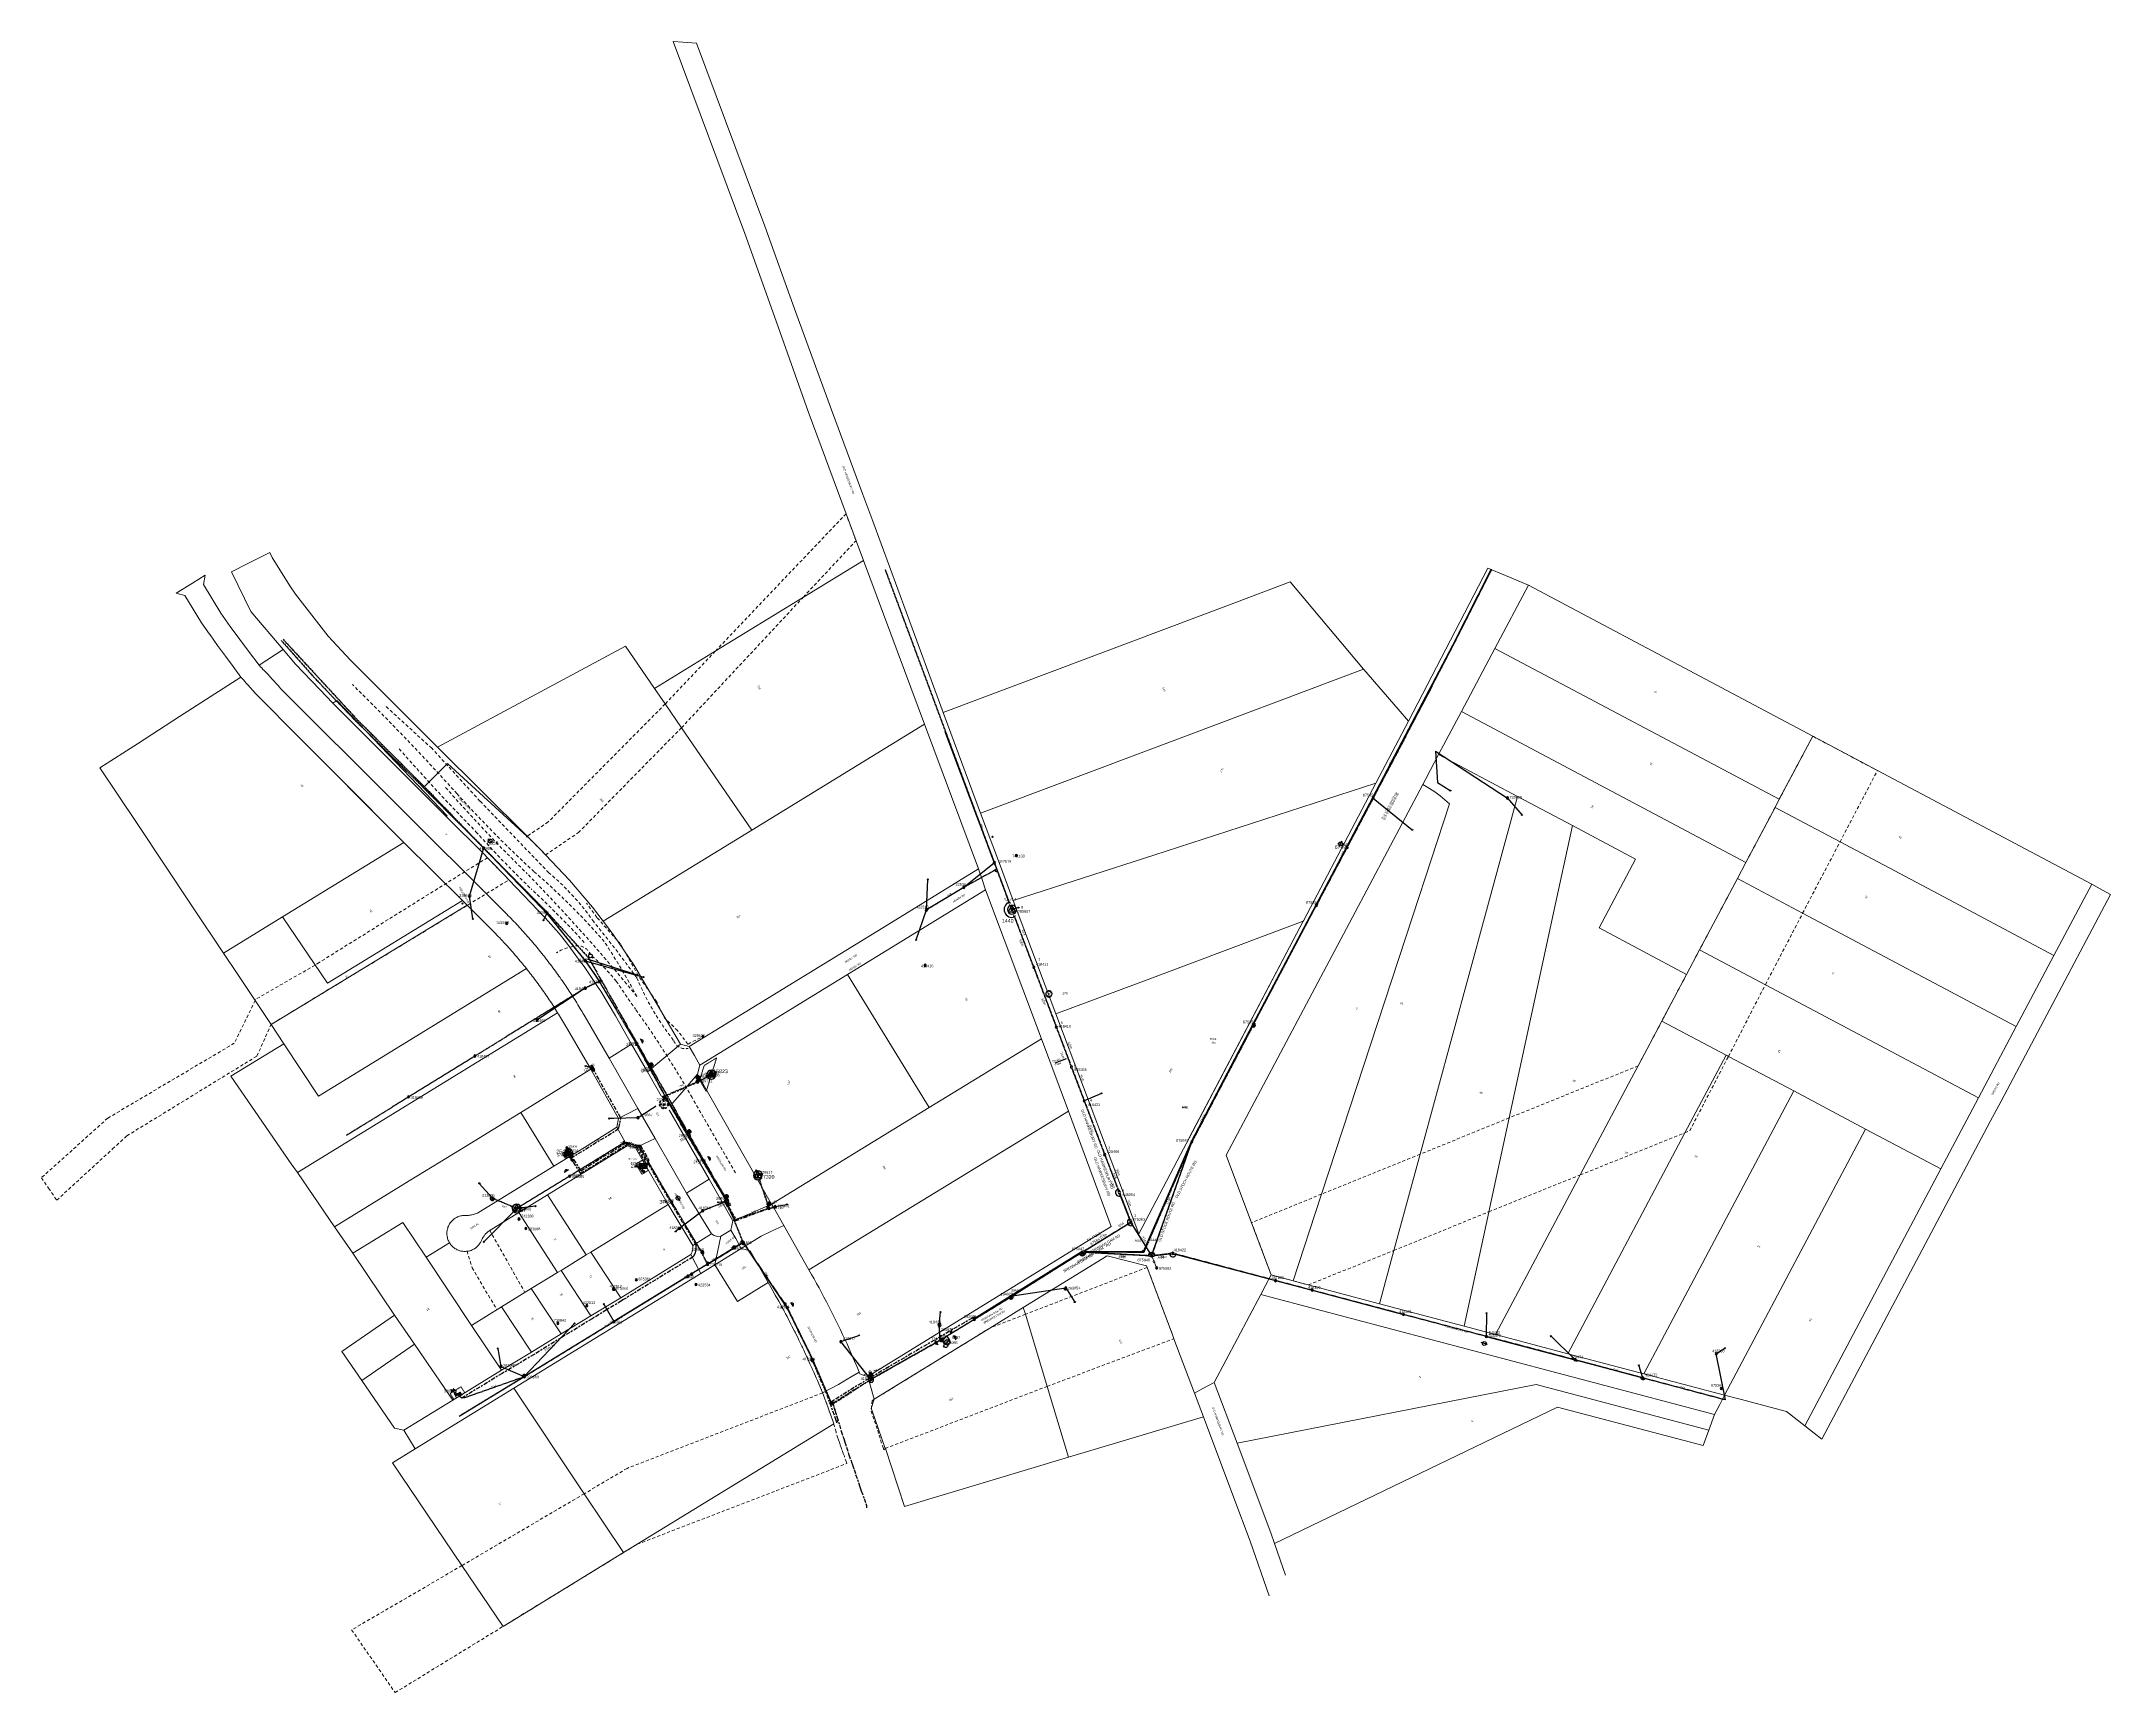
# Model space of a CAD drawing. Header units: metres. Extents: x 299345 to 301288, y 6276165 to 6277715.
import ezdxf
from ezdxf.enums import TextEntityAlignment as Align

# ---------------------------------------------------------------- set-up
doc = ezdxf.new("R2010")
doc.units = ezdxf.units.M
for name, pattern in [('Cable Exist OH', [1, 1, 0]), ('Cable Exist UG', [8.2, 4, -1.2, 1.8, -1.2]), ('Dash', [5, 3, -2]), ('DASHED', [0.75, 0.5, -0.25]), ('HIDDEN', [0.375, 0.25, -0.125]), ('HIDDEN2', [0.1875, 0.125, -0.0625]), ('IECLdasha', [5, 3, -2])]:
    doc.linetypes.add(name, pattern=pattern)
doc.layers.get('0').update_dxf_attribs({"color": 6})
for name, color, linetype, lineweight in [('Cadastre Buildings_SP_EXT', 9, 'Continuous', 5), ('Cadastre Developer_SP_EXT', 9, 'Continuous', 5), ('Cadastre Easements_SP_EXT', 9, 'Continuous', 5), ('Cadastre Land Parcels_SP_EXT', 9, 'Continuous', 5), ('Cadastre Other Property_SP_EXT', 9, 'HIDDEN', 5), ('Cadastre Roads_SP_EXT', 9, 'Continuous', 5)]:
    doc.layers.add(name, color=color, linetype=linetype, lineweight=lineweight)
for name, color, linetype in [('Equip_HV_EXT', 7, 'Continuous'), ('Equip_LV_EXT', 7, 'Continuous'), ('Equip_SL_EXT', 7, 'Continuous'), ('Equip_SP_HV_EXT', 7, 'Continuous'), ('Equip_SP_LV_EXT', 7, 'Continuous'), ('Equip_SP_SL_EXT', 7, 'Continuous'), ('Mains_HV_EXT', 7, 'Continuous'), ('Mains_HV_NEW', 2, 'Continuous'), ('Mains_HV_NEW_Hardwired', 2, 'Continuous'), ('Mains_LV_EXT', 7, 'Continuous'), ('Mains_SL_EXT', 7, 'Continuous'), ('Mains_TR_EXT', 7, 'Continuous'), ('Notes_HV_MISC', 7, 'Continuous'), ('Notes_LV_MISC', 7, 'Continuous'), ('Notes_SP_MISC', 7, 'Continuous'), ('Notes_TR_MISC', 7, 'Continuous'), ('OH_Details_SP_MISC', 7, 'Continuous'), ('Services_SP_EXT', 7, 'Continuous'), ('Sub_SP_EXT', 7, 'Continuous'), ('Sub_SP_TR_HV_LV_EXT', 7, 'Continuous'), ('SupportsOH_SP_TR_HV_LV_SL_EXT', 7, 'Continuous'), ('SupportsOH_SP_TR_HV_LV_SL_NEW', 2, 'Continuous'), ('SupportsUG_SP_LV_EXT', 7, 'Continuous')]:
    doc.layers.add(name, color=color, linetype=linetype)
doc.layers.add('UNKNOWN_FEATURES', color=1, linetype='DASHED', plot=False)
doc.styles.add('HVSW_LABEL', font='arial.ttf')
doc.styles.add('iecARIAL', font='arial.ttf', dxfattribs={"height": 2})
doc.styles.add('iecISOCP', font='isocp.shx')
doc.styles.add('IESYMBOL1', font='isocp.shx')
doc.styles.add('POLE_LABEL', font='arial.ttf')
doc.styles.add('SLCP_LABEL', font='arial.ttf', dxfattribs={"height": 3.5})
doc.styles.get("Standard").update_dxf_attribs({"font": 'arial.ttf'})
doc.styles.add('SWITCH_LABEL', font='arial.ttf', dxfattribs={"height": 2.5})
doc.linetypes.add('Cable E OH', pattern='A,9.4,["E",Standard,S=1.7,R=0,X=0,Y=-1],0', length=9.4)
doc.linetypes.add('Cable P UG', pattern='A,6,-0.5,["P",Standard,S=1.7,R=0,X=0.5,Y=-1],-2.9', length=9.4)
doc.linetypes.add('IECLCABS1', pattern='A,7,-0.5,["/",Standard,S=1.5,R=0,X=0.2,Y=-0.7],-1.8', length=9.3)

# ---------------------------------------------------------------- blocks, each defined once
blk = doc.blocks.new('SUB_POLE_EXT')
blk.add_wipeout([(0, 4.2), (0.4, 4.2), (0.8, 4.1), (1.2, 4), (1.6, 3.9), (2, 3.7), (2.3, 3.5), (2.7, 3.3), (3, 3), (3.3, 2.7), (3.5, 2.3), (3.8, 1.9), (3.9, 1.6), (4, 1.2), (4.2, 0.6), (4.2, 0), (4.2, -0.6), (4.1, -1.1), (3.9, -1.6), (3.6, -2.2), (3.2, -2.7), (3, -3), (2.7, -3.3), (2.4, -3.5), (2, -3.7), (1.6, -3.9), (1.3, -4), (0.8, -4.1), (0.4, -4.2), (0, -4.2), (-0.4, -4.2), (-0.8, -4.1), (-1.2, -4), (-1.6, -3.9), (-2, -3.7), (-2.4, -3.5), (-2.7, -3.3), (-3, -3), (-3.2, -2.7), (-3.5, -2.3), (-3.7, -2), (-3.9, -1.6), (-4, -1.2), (-4.2, -0.8), (-4.2, -0.1), (-4.2, 0.4), (-4.1, 0.8), (-4, 1.3), (-3.9, 1.6), (-3.7, 2), (-3.5, 2.4), (-3.3, 2.7), (-3, 3), (-2.7, 3.3), (-2.3, 3.5), (-2, 3.7), (-1.6, 3.9), (-1.2, 4), (-0.8, 4.2), (-0.4, 4.2)])
blk.add_line((2.2, 0.5), (2.2, 0.5, 0))
blk.add_lwpolyline([(-4.2, 0, 1), (4.2, 0, 1)], format="xyb", close=True)
blk.add_lwpolyline([(2.1, 0.5), (0, 4.2), (-3.7, -2.1), (3.7, -2.1)], close=True)
for tag, height, flags, p in [('STREET_CODE', 0.2, 9, (1.5, 0)), ('ASSET_NUM', 3.5, 8, (2, 2)), ('CONSTRUCTED_VOLTAGE', 0.2, 9, (1.5, -0.2)), ('NO_PHASES', 0.2, 9, (1.5, -0.4)), ('OPERATING_VOLTAGE', 0.2, 9, (1.5, -0.6)), ('OPERATED_BY', 0.2, 9, (1.5, -0.8)), ('MAINTAINED_BY', 0.2, 9, (1.5, -1)), ('ORIENTATION', 0.2, 9, (1.5, -1.2)), ('OWNED_BY', 0.2, 9, (1.5, -1.4)), ('SECONDARY_VOLTAGE', 0.2, 9, (1.5, -1.6)), ('STATE', 0.2, 9, (1.5, -1.8)), ('SUBSTATION_TYPE', 0.2, 9, (1.5, -2)), ('USAGE', 0.2, 9, (1.5, -2.2)), ('LEGEND', 0.2, 9, (1.5, -2.4)), ('LOCATION', 0.2, 9, (1.5, -2.6)), ('STREETNAME', 0.2, 9, (1.5, -2.8)), ('SUBURB', 0.2, 9, (1.5, -3)), ('NOTES', 0.2, 9, (1.5, -3.2)), ('Z', 0.2, 1, (1.5, -3.4))]:
    blk.add_attdef(tag, text='', height=height, dxfattribs=dict(flags=flags)).set_placement(p, align=Align.MIDDLE_LEFT)
blk = doc.blocks.new('SUB_PADMOUNT_EXT')
for points in [[(0, 0), (-3.84, 1.92), (-3.84, -1.92)], [(0, 0), (3.84, 1.92), (3.84, -1.92)]]:
    blk.add_hatch(color=256).paths.add_polyline_path(points)
for p, q in [((3.84, 1.92), (-3.84, -1.92)), ((-3.84, 1.92), (3.84, -1.92))]:
    blk.add_line(p, q)
blk.add_lwpolyline([(-3.84, -1.92), (3.84, -1.92), (3.84, 1.92), (-3.84, 1.92)], close=True)
for tag, height, flags, p in [('STREET_CODE', 0.2, 9, (1.5, 0)), ('ASSET_NUM', 3.5, 8, (2, 2)), ('CONSTRUCTED_VOLTAGE', 0.2, 9, (1.5, -0.2)), ('OPERATING_VOLTAGE', 0.2, 9, (1.5, -0.6)), ('ORIENTATION', 0.2, 9, (1.5, -0.8)), ('OWNED_BY', 0.2, 9, (1.5, -1)), ('OPERATED_BY', 0.2, 9, (1.5, -1.2)), ('SECONDARY_VOLTAGE', 0.2, 9, (1.5, -1.6)), ('STATE', 0.2, 9, (1.5, -1.8)), ('SUBSTATION_TYPE', 0.2, 9, (1.5, -2.2)), ('STREETNAME', 0.2, 9, (1.5, -3)), ('SUBURB', 0.2, 9, (1.5, -3.2)), ('Z', 0.2, 1, (1.5, -3.6)), ('NO_PHASES', 0.2, 9, (1.5, -0.4)), ('MAINTAINED_BY', 0.2, 9, (1.5, -1.4)), ('PARENT', 0.2, 9, (1.5, -2)), ('USAGE', 0.2, 9, (1.5, -2.4)), ('LEGEND', 0.2, 9, (1.5, -2.6)), ('LOCATION', 0.2, 9, (1.5, -2.8)), ('NOTES', 0.2, 9, (1.5, -3.4))]:
    blk.add_attdef(tag, text='', height=height, dxfattribs=dict(flags=flags)).set_placement(p, align=Align.MIDDLE_LEFT)
blk = doc.blocks.new('PILLAR_EXT')
blk.add_hatch(color=256).paths.add_polyline_path([(-2.475, 0.99), (-2.475, -0.99), (2.475, -0.99), (2.475, 0.99)])
blk.add_lwpolyline([(-2.475, -0.99), (2.475, -0.99), (2.475, 0.99), (-2.475, 0.99)], close=True)
for tag, p, flags in [('OWNED_BY', (0, -0.2), 9), ('STATE', (0, -0.4), 9), ('SUPPORT_TYPE', (0, -0.6), 9), ('STREETNAME', (0, -1.8), 9), ('SUBURB', (0, -2), 1), ('USAGE', (0, -0.8), 9), ('LEGEND', (0, -1), 9), ('LOCATION', (0, -1.2), 9), ('NOTES', (0, -1.4), 9), ('PARENT', (0, -1.6), 9)]:
    blk.add_attdef(tag, p, '', height=0.2, dxfattribs=dict(flags=flags))
at = {"style": 'iecARIAL', "flags": 8}
blk.add_attdef('ASSET_NUM', (1.5, 3.5), '', height=2.5, dxfattribs=at)
blk = doc.blocks.new('LV_OH_LINKS_OPEN_EXT')
for p, q in [((-0.2, 5), (-0.2, 5.5)), ((-0.2, 3), (-0.2, 2.5)), ((0.2, 5), (0.2, 5.5)), ((0.2, 3), (0.2, 2.5))]:
    blk.add_line(p, q)
blk.add_lwpolyline([(0, 3, 1), (0, 5, 1)], format="xyb", close=True)
at = {"flags": 1}
blk.add_attdef('Z', (0, 0), '', height=0.2, dxfattribs=at)
at = {"flags": 9}
for tag, p in [('ACTUAL_STATUS', (0, 0)), ('CONSTRUCTED_VOLTAGE', (0, -0.2)), ('NO_PHASES', (0, -0.4)), ('OPERATING_VOLTAGE', (0, -0.6)), ('ORIENTATION', (0, -0.8)), ('OWNED_BY', (0, -1)), ('STATE', (0, -1.2)), ('SWITCH_TYPE', (0, -1.4)), ('USAGE', (0, -1.6)), ('LEGEND', (0, -1.8)), ('NOTES', (0, -2))]:
    blk.add_attdef(tag, text='', height=0.2, dxfattribs=at).set_placement(p, align=Align.MIDDLE_LEFT)
blk = doc.blocks.new('LV_OH_LINKS_DISTFUSE_EXT')
for p, q in [((0, 0), (0.96, 0)), ((3.84, 0), (4.8, 0))]:
    blk.add_line(p, q)
blk.add_lwpolyline([(3.84, -1.2), (3.84, 1.2), (0.96, -1.2), (0.96, 1.2)], close=True)
at = {"flags": 9}
for tag, p in [('ACTUAL_STATUS', (0, 0)), ('CONSTRUCTED_VOLTAGE', (0, -0.2)), ('OPERATING_VOLTAGE', (0, -0.6)), ('ORIENTATION', (0, -0.8)), ('OWNED_BY', (0, -1)), ('STATE', (0, -1.2)), ('SWITCH_TYPE', (0, -1.4)), ('NO_PHASES', (0, -0.4)), ('USAGE', (0, -1.6)), ('NOTES', (0, -1.8))]:
    blk.add_attdef(tag, text='', height=0.2, dxfattribs=at).set_placement(p, align=Align.MIDDLE_LEFT)
at = {"flags": 1}
blk.add_attdef('Z', (0, 0), '', height=0.2, dxfattribs=at)
blk = doc.blocks.new('SL_LANTERN_EXT')
at = {"lineweight": 40}
for p, q in [((-2.3, 4.2), (2.2, 4.2)), ((-1.5, 5.7), (-1.1, 5.3)), ((-1.5, 2.8), (-1.1, 3.2)), ((0, 2), (0, 6.5)), ((0, 0), (0, 2.7)), ((1.5, 5.7), (1.1, 5.3)), ((1.5, 2.8), (1.1, 3.2))]:
    blk.add_line(p, q, dxfattribs=at)
blk.add_circle((0, 4.2), 1.5, dxfattribs=at)
at = {"style": 'iecARIAL', "flags": 8}
blk.add_attdef('ASSET_NUM', (1.5, 1.5), '', height=2.5, dxfattribs=at)
for tag, p, height, flags in [('CONSTRUCTED_VOLTAGE', (1, -0.7), 0.2, 9), ('CONTROL_TYPE', (1, -0.9), 0.2, 9), ('LANTERN_PURPOSE', (1, -1.1), 0.2, 9), ('LANTERN_TYPE', (1, -1.3), 0.2, 9), ('NO_PHASES', (1, -1.5), 0.2, 9), ('OPERATING_VOLTAGE', (1, -1.7), 0.2, 9), ('ORIENTATION', (1, -1.9), 0.2, 9), ('OWNED_BY', (1, -2.1), 0.2, 9), ('STATE', (1, -2.3), 0.2, 9), ('USAGE', (1, -2.5), 0.2, 9), ('CEXIST', (1, -2.7), 0.2, 9), ('CNEW', (1, -2.9), 0.2, 9), ('CNUMBER', (1, -3.1), 0.2, 9), ('CREMOVE', (1, -3.3), 0.2, 9), ('CREPLACE', (1, -3.5), 0.2, 9), ('LKINGHEIGHT', (1, -3.7), 0.2, 9), ('LBRACKET', (1, -3.9), 0.2, 9), ('LBRACKETVOCAB', (1, -4.1), 0.2, 9), ('LCATEGORY', (1, -4.3), 0.2, 9), ('LCHARGE1', (1, -4.5), 0.2, 9), ('LCHARGE1PERCENT', (1, -4.7), 0.2, 9), ('LCHARGE2', (1, -4.9), 0.2, 9), ('LCHARGE2PERCENT', (1, -5.1), 0.2, 9), ('LCHARGE3', (1, -5.3), 0.2, 9), ('LCHARGE3PERCENT', (1, -5.5), 0.2, 9), ('LEXIST', (1, -5.7), 0.2, 9), ('LLAMP', (1, -5.9), 0.2, 9), ('LLAMPVOCAB', (1, -6.1), 0.2, 9), ('LMAST', (1, -6.3), 0.2, 9), ('LMASTVOCAB', (1, -6.5), 0.2, 9), ('LNEW', (1, -6.7), 0.2, 9), ('LANTNUMBER', (1, -6.9), 0.2, 9), ('LOUTREACH', (1, -7.3), 0.2, 9), ('LOUTREACHVOCAB', (1, -7.5), 0.2, 9), ('LRATECODE', (1, -7.7), 0.2, 9), ('LREMOVE', (1, -7.9), 0.2, 9), ('LREPLACE', (1, -8.1), 0.2, 9), ('LTYPE', (1, -8.3), 0.2, 9), ('LTYPEVOCAB', (1, -8.5), 0.2, 9), ('LEGEND', (1, -8.7), 0.2, 9), ('LOCATION', (1, -8.9), 0.2, 9), ('NOTES', (1, -9.1), 0.2, 9), ('STREETNAME', (1, -9.3), 0.2, 9), ('SUBURB', (1, -9.5), 0.2, 1), ('LNUMBER', (2.2, -3.3), 2.5, 8)]:
    blk.add_attdef(tag, p, '', height=height, dxfattribs=dict(flags=flags))
blk = doc.blocks.new('SL_NIGHTWATCH_EXT')
at = {"lineweight": 40}
h = blk.add_hatch(color=256, dxfattribs=at)
h.paths.add_polyline_path([(0.4, 2, 0.098491), (-0.4, 2), (-0.2, 1, -0.098491), (0.2, 1)])
h.paths.add_polyline_path([(0.6, 0.8, -0.098491), (0.8, 0.6), (1.7, 1.1, 0.098491), (1.1, 1.7)])
h.paths.add_polyline_path([(1, 0.2, -0.098491), (1, -0.2), (2, -0.4, 0.098491), (2, 0.4)])
h.paths.add_polyline_path([(0.8, -0.6, -0.098491), (0.6, -0.8), (1.1, -1.7, 0.098491), (1.7, -1.1)])
h.paths.add_polyline_path([(-0.2, -1), (-0.4, -2, 0.098491), (0.4, -2), (0.2, -1, -0.098491)])
h.paths.add_polyline_path([(-0.8, -0.6), (-1.7, -1.1, 0.098491), (-1.1, -1.7), (-0.6, -0.8, -0.098491)])
h.paths.add_polyline_path([(-1, 0.2), (-2, 0.4, 0.098491), (-2, -0.4), (-1, -0.2, -0.098491)])
h.paths.add_polyline_path([(-1.1, 1.7, 0.098491), (-1.7, 1.1), (-0.8, 0.6, -0.098491), (-0.6, 0.8)])
for p, q in [((-1.2, 1.6), (-1.2, 1.6, 0)), ((-1.1, 1.6), (-1.1, 1.6, 0)), ((1.1, 1.6), (1.1, 1.6, 0)), ((-0.9, -0.6), (-0.9, -0.6, 0)), ((0.8, -0.6), (0.8, -0.6, 0)), ((1.1, -1.6), (1.1, -1.6, 0)), ((2, -0.4), (2, -0.4, 0))]:
    blk.add_line(p, q, dxfattribs=at)
for points in [[(-1, 0.2, 0.098491), (-1, -0.2), (-2, -0.4, -0.098491), (-2, 0.4)], [(-0.6, 0.8, 0.098491), (-0.8, 0.6), (-1.7, 1.1, -0.098491), (-1.1, 1.7)], [(-0.2, 1, -0.098491), (0.2, 1), (0.4, 2, 0.098491), (-0.4, 2)], [(0.8, 0.6), (1.7, 1.1, 0.098491), (1.1, 1.7), (0.6, 0.8, -0.098491)], [(1, -0.2), (2, -0.4, 0.098491), (2, 0.4), (1, 0.2, -0.098491)], [(-0.8, -0.6, 0.098491), (-0.6, -0.8), (-1.1, -1.7, -0.098491), (-1.7, -1.1)], [(0.2, -1), (0.4, -2, -0.098491), (-0.4, -2), (-0.2, -1, 0.098491)], [(0.6, -0.8), (1.1, -1.7, 0.098491), (1.7, -1.1), (0.8, -0.6, -0.098491)]]:
    blk.add_lwpolyline(points, format="xyb", close=True, dxfattribs=at)
blk.add_circle((0, 0), 1, dxfattribs=at)
blk = doc.blocks.new('CCP_EXT')
blk.add_wipeout([(0, 0.6), (0.6, 0), (0, -0.6), (-0.6, 0)])
blk.add_lwpolyline([(-0.6, 0), (0, 0.6), (0.6, 0), (0, -0.6), (-0.6, 0)])
at = {"flags": 1}
blk.add_attdef('Z', (0, 0), '', height=0.2, dxfattribs=at)
at = {"flags": 9}
for tag, p in [('CCP_TYPE', (0, 0)), ('CONSTRUCTED_VOLTAGE', (0, -0.2)), ('NO_PHASES', (0, -0.4)), ('OPERATING_VOLTAGE', (0, -0.6)), ('ORIENTATION', (0, -0.8)), ('OWNED_BY', (0, -1)), ('USAGE', (0, -1.2)), ('LEGEND', (0, -1.4)), ('LIFE_SUPPORT', (0, -1.6)), ('STATE', (0, -1.8)), ('NOTES', (0, -2))]:
    blk.add_attdef(tag, text='', height=0.2, dxfattribs=at).set_placement(p, align=Align.MIDDLE_LEFT)
blk = doc.blocks.new('AUTO_RECLOSER_EXT')
blk.add_wipeout([(0, 2.4), (-0.3, 2.4), (-0.6, 2.4), (-0.9, 2.3), (-1.2, 2.1), (-1.4, 2), (-1.7, 1.8), (-1.9, 1.5), (-2, 1.3), (-2.2, 1), (-2.3, 0.8), (-2.4, 0.5), (-2.4, 0.2), (-2.4, -0.1), (-2.4, -0.5), (-2.3, -0.7), (-2.2, -1), (-2.1, -1.3), (-1.9, -1.5), (-1.7, -1.8), (-1.4, -2), (-1.2, -2.1), (-0.9, -2.3), (-0.6, -2.3), (-0.3, -2.4), (0, -2.4), (0.3, -2.4), (0.6, -2.4), (0.9, -2.3), (1.2, -2.1), (1.4, -2), (1.7, -1.8), (1.9, -1.5), (2, -1.3), (2.2, -1), (2.3, -0.8), (2.4, -0.5), (2.4, -0.2), (2.4, 0.1), (2.4, 0.5), (2.3, 0.7), (2.2, 1), (2.1, 1.3), (1.9, 1.5), (1.7, 1.8), (1.4, 2), (1.2, 2.1), (0.9, 2.3), (0.6, 2.3), (0.3, 2.4)])
blk.add_circle((0, 0), 2.43)
at = {"insert": (0, 0), "char_height": 2, "width": 3.63, "attachment_point": 5}
blk.add_mtext('{\\Fisocp|c0;AR}', dxfattribs=at)
at = {"flags": 1}
blk.add_attdef('Z', (0, 0), '', height=0.2, dxfattribs=at)
at = {"style": 'SWITCH_LABEL'}
for tag, height, flags, p in [('ASSET_NUM', 2.5, 8, (2, 2)), ('STREET_CODE', 0.2, 9, (0, -0.2))]:
    blk.add_attdef(tag, text='', height=height, dxfattribs=dict(at, flags=flags)).set_placement(p, align=Align.MIDDLE_LEFT)
at = {"flags": 9}
for tag, p in [('CONSTRUCTED_VOLTAGE', (0, -0.4)), ('NO_PHASES', (0, -0.6)), ('OPERATING_VOLTAGE', (0, -0.8)), ('ORIENTATION', (0, -1)), ('OWNED_BY', (0, -1.2)), ('STATE', (0, -1.4)), ('USAGE', (0, -1.6)), ('LEGEND', (0, -1.8)), ('LOCATION', (0, -2)), ('STREETNAME', (0, -2.2)), ('SUBURB', (0, -2.4)), ('NOTES', (0, -2.6))]:
    blk.add_attdef(tag, text='', height=0.2, dxfattribs=at).set_placement(p, align=Align.MIDDLE_LEFT)
blk = doc.blocks.new('POLE_EXT')
blk.add_hatch(color=256).paths.add_polyline_path([(-1, 0, 1), (1, 0, 1)])
blk.add_lwpolyline([(-1, 0, 1), (1, 0, 1)], format="xyb", close=True)
for tag, height, flags, p in [('pNumber', 2.5, 8, (-17.8, 2.1)), ('OWNED_BY', 0.2, 9, (1.4, -0.4)), ('PARENT', 0.2, 9, (1.4, -0.6)), ('SPECIAL_USE', 0.2, 9, (1.4, -0.8)), ('STATE', 0.2, 9, (1.4, -1)), ('USAGE', 0.2, 9, (1.4, -1.2)), ('cLV', 0.2, 9, (1.4, -1.4)), ('hDepth', 0.2, 9, (1.4, -1.6)), ('hDia', 0.2, 9, (1.4, -1.8)), ('cHV', 0.2, 9, (1.4, -2)), ('LBRACKET', 0.2, 9, (1.4, -2.2)), ('LExisting', 0.2, 9, (1.4, -2.4)), ('LANTNUMBER', 0.2, 9, (1.4, -2.6)), ('LOther', 0.2, 9, (1.4, -2.8)), ('LRemove', 0.2, 9, (1.4, -3)), ('LEGEND', 0.2, 9, (1.4, -3.2)), ('cLinedev', 0.2, 9, (1.4, -3.4)), ('LOCATION', 0.2, 9, (1.4, -3.6)), ('pExisting', 0.2, 9, (1.4, -3.8)), ('PFNUMBER', 0.2, 9, (1.4, -4)), ('NEWPFNUMBER', 0.2, 9, (1.4, -4.2)), ('pFooting', 0.2, 9, (1.4, -4.4)), ('pNew', 0.2, 9, (1.4, -4.6)), ('pRelocate', 0.2, 9, (1.4, -5)), ('pRemove', 0.2, 9, (1.4, -5.2)), ('pReplace', 0.2, 9, (1.4, -5.4)), ('pStay', 0.2, 9, (1.4, -5.6)), ('pType', 0.2, 9, (1.4, -5.8)), ('cspan', 0.2, 9, (1.4, -6)), ('STREETNAME', 0.2, 9, (1.4, -6.2)), ('SUBURB', 0.2, 9, (1.4, -6.4)), ('NOTES', 0.2, 9, (1.4, -6.6)), ('MAINTAINED_BY', 0.2, 9, (1.4, -6.8)), ('OPERATED_BY', 0.2, 9, (1.4, -7))]:
    blk.add_attdef(tag, text='', height=height, dxfattribs=dict(flags=flags)).set_placement(p, align=Align.MIDDLE_LEFT)
at = {"style": 'POLE_LABEL'}
for tag, height, flags, p in [('STRUCTURE_PLANT_NUMBER', 0.2, 9, (1.4, 0)), ('ASSET_NUM', 2.5, 8, (2, 2)), ('STREET_CODE', 0.2, 9, (1.4, -0.2))]:
    blk.add_attdef(tag, text='', height=height, dxfattribs=dict(at, flags=flags)).set_placement(p, align=Align.MIDDLE_LEFT)
at = {"flags": 1}
blk.add_attdef('Z', (1.4, -7.3), '', height=0.2, dxfattribs=at)
blk = doc.blocks.new('HV_STJ_EXT')
h = blk.add_hatch(color=256)
edge = h.paths.add_edge_path()
edge.add_ellipse((-0.6, 0.1), major_axis=(0.226, 0.226), ratio=1, start_angle=45, end_angle=135)
edge.add_line((-0.9, 0.1), (-0.9, -0.1))
edge.add_ellipse((-0.6, -0.1), major_axis=(0.226, 0.226), ratio=1, start_angle=135, end_angle=225)
edge.add_line((-0.6, -0.5), (0.6, -0.5))
edge.add_ellipse((0.6, -0.1), major_axis=(-0.226, 0.226), ratio=1, start_angle=135, end_angle=225)
edge.add_line((0.9, -0.1), (0.9, 0.1))
edge.add_ellipse((0.6, 0.1), major_axis=(-0.226, 0.226), ratio=1, start_angle=225, end_angle=315)
edge.add_line((0.6, 0.5), (-0.6, 0.5))
blk.add_lwpolyline([(-0.9, 0.1), (-0.9, -0.1, 0.414214), (-0.6, -0.5), (0.6, -0.5, 0.414214), (0.9, -0.1), (0.9, 0.1, 0.414214), (0.6, 0.5), (-0.6, 0.5, 0.414214)], format="xyb", close=True)
for tag, flags, p in [('ORIENTATION', 9, (1.5, 0)), ('USAGE', 9, (1.5, -0.2)), ('LEGEND', 9, (1.5, -0.4)), ('NOTES', 9, (1.5, -0.6)), ('Z', 1, (1.5, -0.8))]:
    blk.add_attdef(tag, text='', height=0.2, dxfattribs=dict(flags=flags)).set_placement(p, align=Align.MIDDLE_LEFT)
blk = doc.blocks.new('LV_UG_DFUSE_CLOSED_EXT')
for points in [[(1, 0), (0, 0)], [(5, -0.7), (2.2, 0.7)], [(5, 0.7), (2.2, -0.7)], [(6.2, 0), (7.2, 0)]]:
    blk.add_lwpolyline(points)
for centre in [(1.8, 0), (5.4, 0)]:
    blk.add_circle(centre, 0.8)
at = {"flags": 1}
blk.add_attdef('Z', (0, 0), '', height=0.2, dxfattribs=at)
at = {"flags": 9}
for tag, p in [('ACTUAL_STATUS', (0, 0)), ('CONSTRUCTED_VOLTAGE', (0, -0.2)), ('NO_PHASES', (0, -0.4)), ('OPERATING_VOLTAGE', (0, -0.6)), ('ORIENTATION', (0, -0.8)), ('STATE', (0, -1)), ('SWITCH_TYPE', (0, -1.2)), ('USAGE', (0, -1.4)), ('NOTES', (0, -1.6))]:
    blk.add_attdef(tag, text='', height=0.2, dxfattribs=at).set_placement(p, align=Align.MIDDLE_LEFT)
blk = doc.blocks.new('HV_ABS_CLOSED_EXT')
blk.add_line((-3, 6.9), (3, 6.9))
blk.add_circle((0, 6.9), 1.8)
at = {"flags": 1}
blk.add_attdef('Z', (0, 0), '', height=0.2, dxfattribs=at)
at = {"style": 'HVSW_LABEL'}
for tag, height, flags, p in [('ASSET_NUM', 3.5, 8, (2, 2)), ('STREET_CODE', 0.2, 9, (0, -0.2))]:
    blk.add_attdef(tag, text='', height=height, dxfattribs=dict(at, flags=flags)).set_placement(p, align=Align.MIDDLE_LEFT)
at = {"flags": 9}
for tag, p in [('ACTUAL_STATUS', (0, -0.4)), ('CONSTRUCTED_VOLTAGE', (0, -0.6)), ('NO_PHASES', (0, -0.8)), ('OPERATING_VOLTAGE', (0, -1)), ('ORIENTATION', (0, -1.2)), ('OWNED_BY', (0, -1.4)), ('STATE', (0, -1.6)), ('SWITCH_TYPE', (0, -1.8)), ('USAGE', (0, -2)), ('LEGEND', (0, -2.2)), ('LOCATION', (0, -2.4)), ('STREETNAME', (0, -2.6)), ('SUBURB', (0, -2.8)), ('NOTES', (0, -3))]:
    blk.add_attdef(tag, text='', height=0.2, dxfattribs=at).set_placement(p, align=Align.MIDDLE_LEFT)
blk = doc.blocks.new('HV_USL_CLOSED_EXT')
blk.add_line((2.4, 5.5), (-2.4, 5.5))
blk.add_lwpolyline([(1.4, 5.5, 0.414214), (0, 6.9, 0.414214), (-1.4, 5.5)], format="xyb")
for tag, height, flags, p in [('STREET_CODE', 0.2, 9, (1.5, 0)), ('ASSET_NUM', 2.5, 8, (2, 2)), ('ACTUAL_STATUS', 0.2, 9, (1.5, -0.2)), ('CONSTRUCTED_VOLTAGE', 0.2, 9, (1.5, -0.4)), ('NO_PHASES', 0.2, 9, (1.5, -0.6)), ('OPERATING_VOLTAGE', 0.2, 9, (1.5, -0.8)), ('ORIENTATION', 0.2, 9, (1.5, -1)), ('OWNED_BY', 0.2, 9, (1.5, -1.2)), ('OPERATED_BY', 0.2, 9, (1.5, -1.4)), ('MAINTAINED_BY', 0.2, 9, (1.5, -1.6)), ('STATE', 0.2, 9, (1.5, -1.8)), ('SWITCH_TYPE', 0.2, 9, (1.5, -2)), ('USAGE', 0.2, 9, (1.5, -2.2)), ('LEGEND', 0.2, 9, (1.5, -2.4)), ('LOCATION', 0.2, 9, (1.5, -2.6)), ('STREETNAME', 0.2, 9, (1.5, -2.8)), ('SUBURB', 0.2, 9, (1.5, -3)), ('NOTES', 0.2, 9, (1.5, -3.2)), ('LABEL_ALIGNMENT', 0.2, 9, (1.5, -3.4)), ('Z', 0.2, 1, (1.5, -3.6))]:
    blk.add_attdef(tag, text='', height=height, dxfattribs=dict(flags=flags)).set_placement(p, align=Align.MIDDLE_LEFT)
blk = doc.blocks.new('HV_ABS_OPEN_EXT')
for p, q in [((-3, 6.9), (-1.8, 6.9)), ((1.8, 6.9), (3, 6.9))]:
    blk.add_line(p, q)
blk.add_circle((0, 6.9), 1.8)
for tag, height, flags, p in [('STREET_CODE', 0.2, 9, (1.5, 0)), ('ASSET_NUM', 2.5, 8, (2, 2)), ('ACTUAL_STATUS', 0.2, 9, (1.5, -0.2)), ('CONSTRUCTED_VOLTAGE', 0.2, 9, (1.5, -0.4)), ('NO_PHASES', 0.2, 9, (1.5, -0.6)), ('OPERATING_VOLTAGE', 0.2, 9, (1.5, -0.8)), ('ORIENTATION', 0.2, 9, (1.5, -1)), ('OWNED_BY', 0.2, 9, (1.5, -1.2)), ('STATE', 0.2, 9, (1.5, -1.4)), ('SWITCH_TYPE', 0.2, 9, (1.5, -1.6)), ('USAGE', 0.2, 9, (1.5, -1.8)), ('LEGEND', 0.2, 9, (1.5, -2)), ('LOCATION', 0.2, 9, (1.5, -2.2)), ('STREETNAME', 0.2, 9, (1.5, -2.4)), ('SUBURB', 0.2, 9, (1.5, -2.6)), ('NOTES', 0.2, 9, (1.5, -2.8)), ('MAINTAINED_BY', 0.2, 9, (1.5, -3)), ('OPERATED_BY', 0.2, 9, (1.5, -3.2)), ('LABEL_ALIGNMENT', 0.2, 9, (1.5, -3.4)), ('Z', 0.2, 1, (1.5, -3.6))]:
    blk.add_attdef(tag, text='', height=height, dxfattribs=dict(flags=flags)).set_placement(p, align=Align.MIDDLE_LEFT)
blk = doc.blocks.new('SWG_HOLEC_SU_EXT')
blk.add_line((1.8, -2), (5.8, -2))
for points in [[(1, 0), (0, 0)], [(6.6, 0), (7.6, 0)]]:
    blk.add_lwpolyline(points)
for points in [[(1.8, -0.8, 1), (1.8, 0.8, 1)], [(5.8, -0.8, 1), (5.8, 0.8, 1)]]:
    blk.add_lwpolyline(points, format="xyb", close=True)
at = {"style": 'SWITCH_LABEL', "flags": 8}
blk.add_attdef('ASSET_NUM', text='', height=2.5, rotation=179.9544, dxfattribs=at).set_placement((-2.4, 0), align=Align.MIDDLE_LEFT)
at = {"flags": 1}
blk.add_attdef('Z', (0, 0), '', height=0.2, dxfattribs=at)
at = {"style": 'SWITCH_LABEL', "flags": 9}
blk.add_attdef('STREET_CODE', text='', height=0.2, dxfattribs=at).set_placement((0, -0.2), align=Align.MIDDLE_LEFT)
at = {"flags": 9}
for tag, p in [('ACTUAL_STATUS', (0, -0.4)), ('CONSTRUCTED_VOLTAGE', (0, -0.6)), ('NO_PHASES', (0, -0.8)), ('OPERATING_VOLTAGE', (0, -1)), ('ORIENTATION', (0, -1.2)), ('OWNED_BY', (0, -1.4)), ('PARENT', (0, -1.6)), ('STATE', (0, -1.8)), ('SWITCH_TYPE', (0, -2)), ('USAGE', (0, -2.2)), ('LOCATION', (0, -2.4)), ('STREETNAME', (0, -2.6)), ('SUBURB', (0, -2.8)), ('NOTES', (0, -3))]:
    blk.add_attdef(tag, text='', height=0.2, dxfattribs=at).set_placement(p, align=Align.MIDDLE_LEFT)
blk = doc.blocks.new('End Shackle_EXT')
blk.add_wipeout([(0, 0.3), (1.8, 0.3), (1.8, -0.3), (0, -0.3)])
blk.add_line((1.8, -1), (1.8, 1))
at = {"flags": 1}
blk.add_attdef('Z', (0, 0), '', height=0.2, dxfattribs=at)
at = {"flags": 9}
for tag, p in [('CONNECTOR_TYPE', (0, 0)), ('CONSTRUCTED_VOLTAGE', (0, -0.2)), ('NO_PHASES', (0, -0.4)), ('OPERATING_VOLTAGE', (0, -0.6)), ('ORIENTATION', (0, -0.8)), ('OWNED_BY', (0, -1)), ('STATE', (0, -1.2)), ('USAGE', (0, -1.4)), ('NOTES', (0, -1.6))]:
    blk.add_attdef(tag, text='', height=0.2, dxfattribs=at).set_placement(p, align=Align.MIDDLE_LEFT)
blk = doc.blocks.new('SLCP_ZELL_EXT')
blk.add_wipeout([(-0.2, 7.5), (-0.7, 7.5), (-1.2, 7.4), (-1.6, 7.3), (-2.1, 7.2), (-2.5, 7.1), (-3, 6.9), (-3.4, 6.7), (-3.8, 6.5), (-4.2, 6.2), (-4.6, 5.9), (-5, 5.6), (-5.3, 5.3), (-5.6, 5), (-5.9, 4.6), (-6.2, 4.2), (-6.5, 3.8), (-6.7, 3.4), (-6.9, 3), (-7.1, 2.5), (-7.2, 2.1), (-7.3, 1.6), (-7.4, 1.2), (-7.5, 0.7), (-7.5, 0.2), (-7.5, -0.2), (-7.5, -0.7), (-7.4, -1.2), (-7.3, -1.6), (-7.2, -2.1), (-7.1, -2.5), (-6.9, -3), (-6.7, -3.4), (-6.5, -3.8), (-6.2, -4.2), (-5.9, -4.6), (-5.6, -5), (-5.3, -5.3), (-5, -5.6), (-4.6, -5.9), (-4.2, -6.2), (-3.8, -6.5), (-3.4, -6.7), (-3, -6.9), (-2.5, -7.1), (-2.1, -7.2), (-1.6, -7.3), (-1.2, -7.4), (-0.7, -7.5), (-0.2, -7.5), (0.2, -7.5), (0.7, -7.5), (1.2, -7.4), (1.6, -7.3), (2.1, -7.2), (2.5, -7.1), (3, -6.9), (3.4, -6.7), (3.8, -6.5), (4.2, -6.2), (4.6, -5.9), (5, -5.6), (5.3, -5.3), (5.6, -5), (5.9, -4.6), (6.2, -4.2), (6.5, -3.8), (6.7, -3.4), (6.9, -3), (7.1, -2.5), (7.2, -2.1), (7.3, -1.6), (7.4, -1.2), (7.5, -0.7), (7.5, -0.2), (7.5, 0.2), (7.5, 0.7), (7.4, 1.2), (7.3, 1.6), (7.2, 2.1), (7.1, 2.5), (6.9, 3), (6.7, 3.4), (6.5, 3.8), (6.2, 4.2), (5.9, 4.6), (5.6, 5), (5.3, 5.3), (5, 5.6), (4.6, 5.9), (4.2, 6.2), (3.8, 6.5), (3.4, 6.7), (3, 6.9), (2.5, 7.1), (2.1, 7.2), (1.6, 7.3), (1.2, 7.4), (0.7, 7.5), (0.2, 7.5)])
at = {"linetype": 'Dash', "lineweight": 40, "ltscale": 0.7}
for p, q in [((-4.1, 0), (4.1, 0)), ((0, 4.1), (0, -4.1))]:
    blk.add_line(p, q, dxfattribs=at)
blk.add_circle((0, 0), 4.11, dxfattribs=at)
at = {"lineweight": 40, "style": 'IESYMBOL1'}
for s, p in [('P', (-1.6, 0)), ('Z', (1.7, 0)), ('60', (-1.6, -3.3))]:
    blk.add_text(s, height=2, dxfattribs=at).set_placement(p, align=Align.BOTTOM_CENTER)
at = {"flags": 1}
blk.add_attdef('Z', (0, 0), '', height=0.2, dxfattribs=at)
at = {"style": 'SLCP_LABEL'}
for tag, height, flags, p in [('ASSET_NUM', 2.5, 8, (2, 2)), ('STREET_CODE', 0.2, 9, (0, -0.2))]:
    blk.add_attdef(tag, text='', height=height, dxfattribs=dict(at, flags=flags)).set_placement(p, align=Align.MIDDLE_LEFT)
at = {"flags": 9}
for tag, p in [('CONSTRUCTED_VOLTAGE', (0, -0.4)), ('CONTROL_TYPE', (0, -0.6)), ('NO_PHASES', (0, -0.8)), ('OPERATING_VOLTAGE', (0, -1)), ('ORIENTATION', (0, -1.2)), ('OWNED_BY', (0, -1.4)), ('USAGE', (0, -1.6)), ('LOCATION', (0, -1.8)), ('STATE', (0, -2)), ('NOTES', (0, -2.2))]:
    blk.add_attdef(tag, text='', height=0.2, dxfattribs=at).set_placement(p, align=Align.MIDDLE_LEFT)
blk = doc.blocks.new('CONNECTOR_NODE_EXT')
h = blk.add_hatch(color=256)
edge = h.paths.add_edge_path()
edge.add_arc((0, 0), 0.5, 0, 360)
blk.add_circle((0, 0), 0.5)
at = {"flags": 1}
blk.add_attdef('Z', (0, 0), '', height=0.2, dxfattribs=at)
at = {"flags": 9}
for tag, p in [('CONNECTOR_TYPE', (0, 0)), ('CONSTRUCTED_VOLTAGE', (0, -0.2)), ('NO_PHASES', (0, -0.4)), ('OPERATING_VOLTAGE', (0, -0.6)), ('ORIENTATION', (0, -0.8)), ('SUBTYPE', (0, -1)), ('USAGE', (0, -1.2)), ('NOTES', (0, -1.4))]:
    blk.add_attdef(tag, text='', height=0.2, dxfattribs=at).set_placement(p, align=Align.MIDDLE_LEFT)
blk = doc.blocks.new('stay')
at = {"layer": 'Notes_SP_MISC', "lineweight": 0}
for p, q in [((300380.2, 6276578.4), (300382.3, 6276573.4)), ((300381.3, 6276573), (300383.2, 6276573.8)), ((300381.8, 6276571.9), (300383.6, 6276572.7)), ((300382.7, 6276572.3), (300384.8, 6276567.3))]:
    blk.add_line(p, q, dxfattribs=at)
blk = doc.blocks.new('tre1')
at = {"color": 8}
for p, q in [((355.6, 363.1), (356.3, 363.2)), ((356.3, 363.2), (355.8, 363.5)), ((355.8, 363.5), (355.8, 363.5))]:
    blk.add_line(p, q, dxfattribs=at)
blk.add_circle((358.4, 362.2), 0.217, dxfattribs=at)
for centre, radius, start, end in [((358.5, 362.1), 3.04, 160.8426, 187.275), ((355.1, 356.8), 4.99, 77.3728, 85.4649), ((358.5, 359.3), 3.33, 134.7782, 147.3315), ((358.5, 362.1), 2.97, 200.8103, 231.4392), ((358.5, 362.1), 2.99, 126.0751, 153.6245), ((357.1, 359.9), 0.494, 97.741, 188.8107), ((356.5, 363.3), 1.27, 48.5203, 80.5151), ((350.9, 359.2), 6.28, 2.9465, 10.9238), ((358.5, 362.1), 2.96, 243.1498, 261.8356), ((358.5, 362.1), 3.02, 89.3321, 114.3856), ((356.7, 364.4), 0.737, 343.6555, 39.76), ((359.3, 359.6), 1.25, 160.6009, 199.3991), ((359.1, 360.1), 1.01, 186.1912, 248.4952), ((357.6, 364.7), 1.09, 352.0775, 26.6128), ((358.1, 365.4), 1.14, 304.1868, 338.5411), ((358.5, 362.1), 2.99, 274.7236, 290.3277), ((358.5, 362.1), 3.01, 62.8767, 77.7021), ((360.2, 360), 0.927, 170.6314, 220.6278), ((360.4, 361.4), 1.7, 230.4582, 263.1093), ((359, 364.8), 0.871, 315.8454, 359.7651), ((357.2, 373), 9.25, 285.4397, 290.7099), ((360.9, 362.4), 1.32, 83.5323, 121.6544), ((364, 374), 11.1, 250.0865, 256.3451), ((358.5, 362.1), 2.91, 305.394, 326.2464), ((358.5, 362.1), 2.97, 31.4098, 49.4752), ((360.6, 364.7), 3.72, 266.7455, 282.0146), ((358.5, 358.5), 3.09, 39.6536, 53.993), ((358.5, 362.1), 3.03, 340.3307, 19.43)]:
    blk.add_arc(centre, radius, start, end, dxfattribs=at)
blk = doc.blocks.new('POLE_NEW')
blk.add_wipeout([(0.1, 1), (-0.1, 1), (-0.2, 1), (-0.3, 1), (-0.4, 0.9), (-0.5, 0.8), (-0.6, 0.8), (-0.7, 0.7), (-0.8, 0.6), (-0.9, 0.5), (-0.9, 0.4), (-1, 0.3), (-1, 0.1), (-1, 0), (-1, -0.1), (-1, -0.2), (-0.9, -0.4), (-0.9, -0.5), (-0.8, -0.6), (-0.7, -0.7), (-0.6, -0.8), (-0.5, -0.8), (-0.4, -0.9), (-0.3, -0.9), (-0.2, -1), (-0.1, -1), (0.1, -1), (0.2, -1), (0.3, -1), (0.4, -0.9), (0.5, -0.8), (0.6, -0.8), (0.7, -0.7), (0.8, -0.6), (0.9, -0.5), (0.9, -0.4), (1, -0.3), (1, -0.1), (1, 0), (1, 0.1), (1, 0.2), (0.9, 0.4), (0.9, 0.5), (0.8, 0.6), (0.7, 0.7), (0.6, 0.8), (0.5, 0.8), (0.4, 0.9), (0.3, 0.9), (0.2, 1)])
at = {"lineweight": -3}
blk.add_lwpolyline([(-1, 0, 1), (1, 0, 1)], format="xyb", close=True, dxfattribs=at)
for tag, height, flags, p in [('pNumber', 2.5, 8, (-17.8, 2.1)), ('OWNED_BY', 0.2, 9, (1.1, -0.4)), ('PARENT', 0.2, 9, (1.1, -0.6)), ('SPECIAL_USE', 0.2, 9, (1.1, -0.8)), ('STATE', 0.2, 9, (1.1, -1)), ('USAGE', 0.2, 9, (1.1, -1.2)), ('cLV', 0.2, 9, (1.1, -1.4)), ('hDepth', 0.2, 9, (1.1, -1.6)), ('hDia', 0.2, 9, (1.1, -1.8)), ('cHV', 0.2, 9, (1.1, -2)), ('LBRACKET', 0.2, 9, (1.1, -2.2)), ('LExisting', 0.2, 9, (1.1, -2.4)), ('LANTNUMBER', 0.2, 9, (1.1, -2.6)), ('LOther', 0.2, 9, (1.1, -2.8)), ('LRemove', 0.2, 9, (1.1, -3)), ('LEGEND', 0.2, 9, (1.1, -3.2)), ('cLinedev', 0.2, 9, (1.1, -3.4)), ('pExisting', 0.2, 9, (1.1, -3.6)), ('PFNUMBER', 0.2, 9, (1.1, -3.8)), ('NEWPFNUMBER', 0.2, 9, (1.1, -4)), ('pFooting', 0.2, 9, (1.1, -4.2)), ('pNew', 0.2, 9, (1.1, -4.4)), ('pRelocate', 0.2, 9, (1.1, -4.8)), ('pRemove', 0.2, 9, (1.1, -5)), ('pReplace', 0.2, 9, (1.1, -5.2)), ('pStay', 0.2, 9, (1.1, -5.4)), ('pType', 0.2, 9, (1.1, -5.6)), ('cspan', 0.2, 9, (1.1, -5.8)), ('SUBURB', 0.2, 9, (1.1, -6)), ('STREETNAME', 0.2, 9, (1.1, -6.2)), ('LOCATION', 0.2, 9, (1.1, -6.4)), ('NOTES', 0.2, 9, (1.1, -6.6)), ('OPERATED_BY', 0.2, 9, (1.1, -6.9)), ('MAINTAINED_BY', 0.2, 9, (1.1, -7.2))]:
    blk.add_attdef(tag, text='', height=height, dxfattribs=dict(flags=flags)).set_placement(p, align=Align.MIDDLE_LEFT)
at = {"style": 'POLE_LABEL'}
for tag, height, flags, p in [('STRUCTURE_PLANT_NUMBER', 0.2, 9, (1.1, 0.1)), ('ASSET_NUM', 2.5, 8, (2, 2)), ('STREET_CODE', 0.2, 9, (1.1, -0.2))]:
    blk.add_attdef(tag, text='', height=height, dxfattribs=dict(at, flags=flags)).set_placement(p, align=Align.MIDDLE_LEFT)
at = {"flags": 1}
blk.add_attdef('Z', (1.1, -7.6), '', height=0.2, dxfattribs=at)
blk = doc.blocks.new('End Shackle_NEW')
blk.add_line((1, 1.8), (-1, 1.8))
at = {"flags": 1}
blk.add_attdef('Z', (0, 0), '', height=0.2, dxfattribs=at)
at = {"flags": 9}
for tag, p in [('CONNECTOR_TYPE', (0, 0)), ('CONSTRUCTED_VOLTAGE', (0, -0.2)), ('NO_PHASES', (0, -0.4)), ('OPERATING_VOLTAGE', (0, -0.6)), ('ORIENTATION', (0, -0.8)), ('OWNED_BY', (0, -1)), ('STATE', (0, -1.2)), ('USAGE', (0, -1.4)), ('NOTES', (0, -1.6)), ('MAINTAINED_BY', (0, -1.8)), ('OPERATED_BY', (0, -2))]:
    blk.add_attdef(tag, text='', height=0.2, dxfattribs=at).set_placement(p, align=Align.MIDDLE_LEFT)
blk.add_wipeout([(-0.3, 0), (-0.3, 1.8), (0.3, 1.8), (0.3, 0)])
blk = doc.blocks.new('BOND POINT')
blk.add_hatch(color=256).paths.add_polyline_path([(-1, 0, 1), (1, 0, 1)])
blk.add_lwpolyline([(-1, 0, 1), (1, 0, 1)], format="xyb", close=True)

msp = doc.modelspace()

# ---------------------------------------------------------------- linework, layer by layer
at = {"layer": 'Cadastre Buildings_SP_EXT', "linetype": 'Continuous'}
msp.add_lwpolyline([(299627.1, 6276485.7), (299645.9, 6276458.2), (299695.4, 6276492.3), (299676.6, 6276519.7), (299627.1, 6276485.7)], close=True, dxfattribs=at)
at = {"layer": 'Cadastre Developer_SP_EXT', "linetype": 'Dash'}
for points in [[(299637.1, 6277111.6, -0.015597), (299735.3, 6277009.2)], [(299753.1, 6276973.5, -0.014497), (299681, 6277051.4)], [(299828.3, 6276859.7, -0.089487), (299843.9, 6276865.7)], [(299843.9, 6276865.7, -0.412698), (299860.8, 6276857.8)], [(299860.8, 6276857.8, -0.054877), (299884.8, 6276833.1)], [(299956.1, 6276723.9, 0.025518), (299902.8, 6276807)], [(299952.3, 6276770.1, -0.380668), (299938.8, 6276777.4)]]:
    msp.add_lwpolyline(points, format="xyb", dxfattribs=at)
msp.add_lwpolyline([(299996.7, 6276653.3), (299956.1, 6276723.9)], dxfattribs=at)
at = {"layer": 'Cadastre Easements_SP_EXT', "linetype": 'Dash'}
msp.add_lwpolyline([(300134.1, 6276470.2), (300116.8, 6276463.5), (300121.1, 6276462.1), (300134.1, 6276470.2)], close=True, dxfattribs=at)
at = {"layer": 'Cadastre Land Parcels_SP_EXT', "linetype": 'Continuous'}
for points in [[(300174.2, 6277074.5), (300116.9, 6277228.2), (300060.5, 6277193.7), (299977.8, 6277142.9), (299920.9, 6277107.9), (299930.8, 6277093.4), (299946.1, 6277071.1), (300012.1, 6276975), (300174.2, 6277074.5)], [(300395.1, 6277054.1), (300586.6, 6277126.1), (300517.5, 6277207.9), (300467.3, 6277189), (300191.8, 6277085.5), (300226.7, 6276990.8), (300395.1, 6277054.1)], [(301008.3, 6277063.1), (300741.3, 6277204.8), (300709.9, 6277145.6), (300976.9, 6277003.9), (301008.3, 6277063.1)], [(299899.3, 6276774.2), (299884.1, 6276800.7), (299870.3, 6276823.8), (299867.9, 6276827.3), (299854.6, 6276847.1), (299850.3, 6276852.7), (299838.3, 6276868.8), (299831.3, 6276877.9), (299818.2, 6276892.6), (299784, 6276928.2), (299780.1, 6276932.3), (299767, 6276945.9), (299763.9, 6276949.1), (299760.7, 6276952.3), (299725.2, 6276987.9), (299618.8, 6277094.2), (299606.6, 6277106.9), (299583.8, 6277130.6), (299572.2, 6277144.4), (299549.6, 6277129.8), (299550.7, 6277128.4), (299551.9, 6277127.2), (299553.1, 6277125.9), (299554.3, 6277124.7), (299555.5, 6277123.4), (299556.7, 6277122.2), (299557.9, 6277120.9), (299559.1, 6277119.6), (299560.3, 6277118.4), (299561.5, 6277117.1), (299562.7, 6277115.8), (299563.8, 6277114.5), (299565, 6277113.2), (299566.2, 6277111.9), (299567.3, 6277110.6), (299568.5, 6277109.3), (299569.6, 6277108), (299780.8, 6276897.3), (299782.2, 6276896), (299783.5, 6276894.6), (299784.8, 6276893.3), (299786.2, 6276891.9), (299787.5, 6276890.6), (299788.8, 6276889.2), (299790.1, 6276887.8), (299791.4, 6276886.4), (299792.7, 6276885), (299794, 6276883.7), (299795.3, 6276882.3), (299796.5, 6276880.9), (299797.8, 6276879.4), (299799.1, 6276878), (299800.3, 6276876.6), (299801.6, 6276875.2), (299802.9, 6276873.8), (299804.1, 6276872.3), (299805.3, 6276870.9), (299806.6, 6276869.5), (299807.8, 6276868), (299809, 6276866.6), (299810.2, 6276865.1), (299811.4, 6276863.6), (299812.6, 6276862.2), (299813.8, 6276860.7), (299815, 6276859.2), (299816.2, 6276857.7), (299817.4, 6276856.2), (299818.5, 6276854.8), (299819.7, 6276853.3), (299820.9, 6276851.8), (299822, 6276850.2), (299823.2, 6276848.7), (299824.3, 6276847.2), (299825.4, 6276845.7), (299826.6, 6276844.2), (299827.7, 6276842.6), (299828.8, 6276841.1), (299829.9, 6276839.6), (299831, 6276838), (299832.1, 6276836.5), (299833.2, 6276834.9), (299834.3, 6276833.4), (299835.4, 6276831.8), (299836.4, 6276830.2), (299837.5, 6276828.7), (299838.5, 6276827.1), (299839.6, 6276825.5), (299840.6, 6276823.9), (299841.7, 6276822.4), (299842.7, 6276820.8), (299843.7, 6276819.2), (299844.8, 6276817.6), (299845.8, 6276816), (299846.8, 6276814.4), (299847.8, 6276812.7), (299848.8, 6276811.1), (299849.7, 6276809.5), (299850.7, 6276807.9), (299851.7, 6276806.2), (299852.7, 6276804.6), (299853.6, 6276803), (299854.6, 6276801.3), (299855.5, 6276799.7), (299878.1, 6276761), (299899.3, 6276774.2)], [(300012.1, 6276975), (299946.1, 6277071.1), (299930.8, 6277093.4), (299920.9, 6277107.9), (299893.6, 6277147.7), (299717, 6277052.9), (299801.2, 6276969.2), (299814.5, 6276955.9), (299818.5, 6276951.7), (299841, 6276927.9), (299862.6, 6276902.6), (299872.6, 6276889.5), (300012.1, 6276975)], [(300976.9, 6277003.9), (300709.9, 6277145.6), (300678.5, 6277086.3), (300945.5, 6276944.6), (300972.9, 6276996.3), (300976.9, 6277003.9)], [(299571.5, 6276893.5), (299685.5, 6276963.5), (299626.1, 6277022.9), (299579.3, 6277069.7), (299555.4, 6277093.7), (299554.1, 6277095), (299552.9, 6277096.2), (299551.6, 6277097.5), (299550.4, 6277098.8), (299549.2, 6277100.1), (299547.9, 6277101.4), (299546.7, 6277102.7), (299545.5, 6277104), (299544.3, 6277105.3), (299543.1, 6277106.6), (299541.9, 6277108), (299540.7, 6277109.3), (299539.5, 6277110.6), (299538.3, 6277112), (299537.1, 6277113.3), (299536, 6277114.6), (299534.8, 6277116), (299533.6, 6277117.4), (299532.4, 6277118.7), (299474.9, 6277081.7), (299435.2, 6277056.1), (299400, 6277033.4), (299434.9, 6276981.1), (299486.4, 6276904), (299516, 6276859.5), (299571.5, 6276893.5)], [(299726, 6276988.5), (299622.5, 6277096.5), (299618.8, 6277094.2), (299725.2, 6276987.9), (299726, 6276988.5)], [(300945.5, 6276944.6), (300678.5, 6277086.3), (300657, 6277045.9), (300731.1, 6277006.6), (300782.6, 6276979.3), (300841.9, 6276947.8), (300807.6, 6276883.2), (300889.8, 6276839.6), (300902, 6276862.7), (300937.5, 6276929.5), (300945.5, 6276944.6)], [(299953.4, 6276771.8), (300139.2, 6276885.9), (300224.9, 6276938.5), (300174.2, 6277074.5), (300012.1, 6276975), (299872.6, 6276889.5), (299876.6, 6276884.3), (299882.7, 6276876.1), (299901.5, 6276848.6), (299945.2, 6276773.9), (299953.4, 6276771.8)], [(301270.2, 6276924.1), (301069, 6277030.9), (301008.3, 6277063.1), (300976.9, 6277003.9), (300972.9, 6276996.3), (301033.9, 6276963.9), (301146.1, 6276904.4), (301234.8, 6276857.3), (301270.2, 6276924.1)], [(300615.1, 6276580.4), (300639.6, 6276670.7), (300701, 6276896.1), (300731.1, 6277006.6), (300657, 6277045.9), (300644.9, 6277023.1), (300642.1, 6277017.7), (300648.4, 6277014.2), (300653.6, 6277010.9), (300658.5, 6277007.3), (300667.2, 6276999.8), (300632.7, 6276894.6), (300547.1, 6276633.3), (300546.5, 6276631.5), (300520.4, 6276551.9), (300528.6, 6276549.7), (300534.6, 6276548.1), (300601.4, 6276530.4), (300615.1, 6276580.4)], [(300546.5, 6276631.5), (300547.1, 6276633.3), (300632.7, 6276894.6), (300667.2, 6276999.8), (300658.5, 6277007.3), (300653.6, 6277010.9), (300648.4, 6277014.2), (300642.1, 6277017.7), (300575.7, 6276892.7), (300457.5, 6276669.9), (300481.3, 6276606.5), (300499.8, 6276557.4), (300520.4, 6276551.9), (300546.5, 6276631.5)], [(300704.2, 6276616.4), (300704.3, 6276616.8), (300723.3, 6276704.9), (300765, 6276897.4), (300782.6, 6276979.3), (300731.1, 6277006.6), (300701, 6276896.1), (300639.6, 6276670.7), (300615.1, 6276580.4), (300601.4, 6276530.4), (300681.1, 6276509.3), (300704.2, 6276616.4)], [(301234.8, 6276857.3), (301146.1, 6276904.4), (301033.9, 6276963.9), (300972.9, 6276996.3), (300945.5, 6276944.6), (300937.5, 6276929.5), (300998.8, 6276896.9), (301199.4, 6276790.5), (301234.8, 6276857.3)], [(299740.5, 6276908.8), (299685.5, 6276963.5), (299571.5, 6276893.5), (299613.7, 6276831.2), (299740.5, 6276908.8)], [(300788.3, 6276648.2), (300790, 6276651.3), (300838.1, 6276742.2), (300844.3, 6276753.7), (300866.6, 6276795.8), (300889.8, 6276839.6), (300807.6, 6276883.2), (300841.9, 6276947.8), (300782.6, 6276979.3), (300765, 6276897.4), (300723.3, 6276704.9), (300704.3, 6276616.8), (300704.2, 6276616.4), (300681.1, 6276509.3), (300710.5, 6276501.5), (300788.3, 6276648.2)], [(301199.4, 6276790.5), (300998.8, 6276896.9), (300937.5, 6276929.5), (300902, 6276862.7), (300963.8, 6276829.9), (301164, 6276723.7), (301199.4, 6276790.5)], [(299744.9, 6276904.4), (299740.5, 6276908.8), (299613.7, 6276831.2), (299571.5, 6276893.5), (299516, 6276859.5), (299529.5, 6276839.4), (299545.7, 6276815.1), (299560.7, 6276792.6), (299744.9, 6276904.4)], [(299800.5, 6276845.1), (299799.3, 6276846.5), (299798.2, 6276847.9), (299797, 6276849.3), (299795.9, 6276850.7), (299794.7, 6276852.1), (299793.5, 6276853.5), (299792.4, 6276854.9), (299791.2, 6276856.3), (299790, 6276857.7), (299788.8, 6276859.1), (299787.6, 6276860.4), (299786.4, 6276861.8), (299785.2, 6276863.2), (299784, 6276864.5), (299782.8, 6276865.9), (299781.6, 6276867.2), (299780.3, 6276868.6), (299779.1, 6276869.9), (299777.9, 6276871.2), (299776.6, 6276872.6), (299775.4, 6276873.9), (299774.1, 6276875.2), (299772.8, 6276876.5), (299771.6, 6276877.8), (299770.3, 6276879.1), (299769, 6276880.4), (299767.7, 6276881.7), (299766.5, 6276883), (299744.9, 6276904.4), (299560.7, 6276792.6), (299572.7, 6276774.5), (299605.4, 6276725.4), (299800.5, 6276845.1)], [(300422.8, 6276685.9), (300529.9, 6276889.5), (300390.7, 6276837.4), (300297.7, 6276802.6), (300375.6, 6276596.1), (300414.6, 6276670.4), (300422.8, 6276685.9)], [(299829.8, 6276803.6), (299828.8, 6276805.1), (299827.8, 6276806.7), (299826.9, 6276808.2), (299825.9, 6276809.7), (299824.9, 6276811.2), (299823.9, 6276812.8), (299822.9, 6276814.3), (299821.9, 6276815.8), (299820.9, 6276817.3), (299819.9, 6276818.8), (299818.8, 6276820.3), (299817.8, 6276821.8), (299816.8, 6276823.3), (299815.7, 6276824.8), (299814.7, 6276826.2), (299813.6, 6276827.7), (299812.5, 6276829.2), (299811.5, 6276830.6), (299810.4, 6276832.1), (299809.3, 6276833.6), (299808.2, 6276835), (299807.1, 6276836.5), (299806, 6276837.9), (299804.9, 6276839.4), (299803.8, 6276840.8), (299802.7, 6276842.2), (299801.6, 6276843.6), (299800.5, 6276845.1), (299605.4, 6276725.4), (299572.7, 6276774.5), (299523.1, 6276744), (299545.8, 6276711), (299579.6, 6276661.8), (299585.4, 6276653.5), (299829.8, 6276803.6)], [(301164, 6276723.7), (300963.8, 6276829.9), (300902, 6276862.7), (300889.8, 6276839.6), (300866.6, 6276795.8), (300926.9, 6276763.8), (300928.3, 6276763.1), (300929.2, 6276762.6), (300990.5, 6276730.1), (301057.8, 6276694.4), (301128.6, 6276656.9), (301164, 6276723.7)], [(300885.1, 6276684.9), (300888.3, 6276690.9), (300926.9, 6276763.8), (300866.6, 6276795.8), (300844.3, 6276753.7), (300838.1, 6276742.2), (300790, 6276651.3), (300788.3, 6276648.2), (300710.5, 6276501.5), (300778.4, 6276483.5), (300885.1, 6276684.9)], [(300990.5, 6276730.1), (300929.2, 6276762.6), (300928.3, 6276763.1), (300926.9, 6276763.8), (300888.3, 6276690.9), (300885.1, 6276684.9), (300778.4, 6276483.5), (300849.8, 6276464.6), (300990.5, 6276730.1)], [(301057.8, 6276694.4), (300990.5, 6276730.1), (300849.8, 6276464.6), (300925.5, 6276444.6), (301057.8, 6276694.4)], [(300134.1, 6276470.2), (300349.5, 6276602.9), (300309.6, 6276711.3), (300065.8, 6276562.3), (300068.2, 6276558), (300070.6, 6276553.8), (300073, 6276549.5), (300075.3, 6276545.2), (300077.6, 6276540.9), (300079.9, 6276536.6), (300082.2, 6276532.2), (300084.4, 6276527.9), (300086.6, 6276523.5), (300088.8, 6276519.2), (300091, 6276514.8), (300093.1, 6276510.4), (300095.3, 6276506), (300097.4, 6276501.6), (300099.4, 6276497.1), (300101.5, 6276492.7), (300103.5, 6276488.2), (300105.5, 6276483.8), (300107.4, 6276479.3), (300111.3, 6276470.3), (300113, 6276466.3), (300113.6, 6276464.6), (300116.8, 6276463.5), (300121.1, 6276462.1), (300134.1, 6276470.2)], [(301128.6, 6276656.9), (301057.8, 6276694.4), (300925.5, 6276444.6), (300940.2, 6276440.7), (300983.8, 6276429.1), (301000.8, 6276415.8), (301128.6, 6276656.9)], [(299860.9, 6276578.9), (299933.6, 6276623.7), (299902.8, 6276676.6), (299895.2, 6276678.6), (299820.2, 6276632.5), (299856.7, 6276576.4), (299860.9, 6276578.9)], [(299992.3, 6276599.6), (299994.3, 6276608.2), (299972, 6276647.3), (299950.8, 6276634.3), (299974.3, 6276595.9), (299976.9, 6276594.3), (299979.8, 6276593.6), (299983, 6276593.9), (299992.3, 6276599.6)], [(299956.7, 6276585), (299933.6, 6276623.7), (299860.9, 6276578.9), (299889, 6276536.1), (299954.8, 6276576.6), (299956.1, 6276579.1), (299956.7, 6276581.9), (299956.7, 6276585)], [(299706.3, 6276574.1), (299684.3, 6276606.8), (299637.4, 6276577.9), (299676.6, 6276519.7), (299695.4, 6276492.3), (299731.4, 6276440), (299777, 6276468.1), (299749, 6276510.1), (299706.3, 6276574.1)], [(299889, 6276536.1), (299860.9, 6276578.9), (299856.7, 6276576.4), (299833, 6276561.7), (299861.1, 6276519.1), (299889, 6276536.1)], [(300027.4, 6276550.3), (300010.5, 6276580.1), (300002.2, 6276582.2), (299977.5, 6276567), (299998.7, 6276532.6), (300027.4, 6276550.3)], [(300436.1, 6276424.3), (300427.7, 6276446.6), (300408.5, 6276497.6), (300406.8, 6276502.2), (300383.3, 6276564.5), (300382.8, 6276565.9), (300345.8, 6276575.5), (300267, 6276526.9), (300269, 6276520.5), (300289.4, 6276452.8), (300309.5, 6276386.3), (300436.1, 6276424.3)], [(299977.5, 6276567), (299964.1, 6276558.9), (299788.8, 6276451.1), (299854.8, 6276352.1), (299891.7, 6276296.8), (299904.5, 6276304.6), (300089, 6276417.8), (300088.4, 6276419.6), (300086.9, 6276424), (300084.4, 6276430.9), (300084.2, 6276431.6), (300081.9, 6276438), (300081.7, 6276438.3), (300081.5, 6276438.9), (300081.1, 6276440.2), (300080.5, 6276441.7), (300080.4, 6276442), (300080.1, 6276442.8), (300079.4, 6276444.6), (300078.6, 6276446.7), (300078.2, 6276447.8), (300077.6, 6276449.3), (300077.4, 6276449.8), (300077.3, 6276450), (300073.8, 6276458.3), (300073, 6276460.1), (300072.6, 6276460.9), (300070.3, 6276466.2), (300069.1, 6276468.8), (300068.7, 6276469.7), (300066.7, 6276474.1), (300064.7, 6276478.6), (300064.3, 6276479.5), (300063.5, 6276481.3), (300062.6, 6276483), (300060.9, 6276486.8), (300060, 6276488.7), (300059.6, 6276489.7), (300059.1, 6276490.6), (300056.4, 6276496.3), (300055.9, 6276497.2), (300055.5, 6276498.2), (300053.1, 6276502.8), (300052.7, 6276503.8), (300052.2, 6276504.7), (300049.8, 6276509.4), (300048.8, 6276511.2), (300048.4, 6276512.1), (300046.9, 6276514.9), (300045.2, 6276518.3), (300043.8, 6276520.9), (300042.5, 6276523.4), (300042.1, 6276524.3), (300041.6, 6276525.1), (300041.2, 6276526), (300040.7, 6276526.8), (300039.3, 6276529.4), (300037.5, 6276532.7), (300034.2, 6276538.6), (300031.2, 6276543.9), (300029.9, 6276546.1), (300028.7, 6276548.2), (300027.4, 6276550.3), (299998.7, 6276532.6), (299977.5, 6276567)], [(299861.1, 6276519.1), (299833, 6276561.7), (299829.8, 6276559.8), (299805.1, 6276544.6), (299833.1, 6276502), (299861.1, 6276519.1)], [(299833.1, 6276502), (299805.1, 6276544.6), (299777.2, 6276527.4), (299805.3, 6276484.9), (299833.1, 6276502)], [(300916, 6276426.3), (300499.6, 6276536.6), (300490.1, 6276539.1), (300446.3, 6276456.5), (300467.8, 6276399.4), (300748.5, 6276454.6), (300910.7, 6276411.7), (300916, 6276426.3)], [(300309.5, 6276386.3), (300289.4, 6276452.8), (300269, 6276520.5), (300267, 6276526.9), (300235.6, 6276507.6), (300127.1, 6276440.7), (300124.2, 6276432.1), (300125, 6276429.8), (300137.1, 6276395.6), (300137.5, 6276394.6), (300155.5, 6276340.1), (300309.5, 6276386.3)], [(299891.7, 6276296.8), (299854.8, 6276352.1), (299788.8, 6276451.1), (299696.1, 6276394.1), (299674.7, 6276381), (299739.9, 6276284.6), (299778.6, 6276227.5), (299891.7, 6276296.8)], [(300910.7, 6276411.7), (300748.5, 6276454.6), (300467.8, 6276399.4), (300499.4, 6276315.3), (300503, 6276305.3), (300768.6, 6276433.4), (300905.4, 6276397.2), (300910.7, 6276411.7)]]:
    msp.add_lwpolyline(points, close=True, dxfattribs=at)
at = {"layer": 'Cadastre Roads_SP_EXT', "linetype": 'Continuous'}
for points in [[(301288, 6276914.6), (301280.3, 6276918.7), (301270.2, 6276924.1), (301234.8, 6276857.3), (301199.4, 6276790.5), (301164, 6276723.7), (301128.6, 6276656.9), (301000.8, 6276415.8), (301009.7, 6276408.8), (301016.9, 6276403.2), (301175, 6276701.4), (301185.2, 6276720.7), (301210.9, 6276769.1), (301236.6, 6276817.6), (301262.3, 6276866.1), (301288, 6276914.6)], [(300002.2, 6276582.2), (299997, 6276591.5), (299992.3, 6276599.6), (299983, 6276593.9), (299980.2, 6276580.4), (299977.5, 6276567), (300002.2, 6276582.2)]]:
    msp.add_lwpolyline(points, close=True, dxfattribs=at)
msp.add_lwpolyline([(300513.3, 6276275.6), (300503, 6276305.3), (300499.4, 6276315.3), (300467.8, 6276399.4), (300446.3, 6276456.5), (300435.6, 6276450.8), (300427.7, 6276446.6), (300436.1, 6276424.3), (300464.7, 6276348.3), (300480, 6276307.5), (300497.9, 6276256.1)], dxfattribs=at)
at = {"layer": 'Mains_HV_EXT', "linetype": 'Cable Exist OH'}
for points in [[(299572, 6277154.1), (299640.9, 6277079.4), (299704.5, 6277015.9), (299760.2, 6276958.3)], [(299855.6, 6276852.4), (299869, 6276832.9)], [(299970.6, 6276567.4), (299965.2, 6276578.4)], [(299970.6, 6276567.4), (299995.9, 6276582.9)], [(299995.9, 6276582.9), (299995.9, 6276582.9), (300004, 6276588.1)], [(300004, 6276588.1), (300045.4, 6276526.7)], [(300045.4, 6276526.6), (300069.3, 6276477.8)], [(300124, 6276459.4), (300151.7, 6276475.2)]]:
    msp.add_lwpolyline(points, dxfattribs=at)
at = {"layer": 'Mains_HV_EXT', "linetype": 'Continuous'}
for points in [[(299963.2, 6276739.5, 1.019959), (299959.7, 6276737.7)], [(299931.3, 6276724.2, 0.333966), (299930.4, 6276723.4)], [(299906.6, 6276676, 0.171112), (299907.5, 6276676.5)], [(299987.2, 6276628.6, 0.85587), (299988.9, 6276624.8)], [(300027.5, 6276622, 0.37075), (300026.1, 6276619.4)], [(299966.1, 6276576.7, 0.997099), (299964.2, 6276580.2)], [(299994.2, 6276581.9, -0.992895), (299997.6, 6276584)], [(300002.4, 6276587.1, 0.487376), (300005.2, 6276586.5)], [(299972.2, 6276568.4, 0.380826), (299969.7, 6276569.2)], [(300068.5, 6276479.4, 0.76077), (300069.6, 6276475.7)], [(300122.1, 6276458.4, 1.388104), (300125.7, 6276460.4)]]:
    msp.add_lwpolyline(points, format="xyb", dxfattribs=at)
at = {"layer": 'Mains_HV_EXT', "color": 7, "linetype": 'IECLCABS1'}
msp.add_lwpolyline([(300368.1, 6276607), (300357.2, 6276634.9)], dxfattribs=at)
at = {"layer": 'Mains_HV_EXT', "color": 7, "linetype": 'Cable Exist OH'}
for points in [[(300387.6, 6276575.3), (300368.1, 6276607)], [(300387.6, 6276575.3), (300322.5, 6276578.7)], [(300407.4, 6276577.7), (300387.6, 6276575.3)], [(300387.6, 6276575.3), (300387.6, 6276575.3)]]:
    msp.add_lwpolyline(points, dxfattribs=at)
at = {"layer": 'Mains_HV_EXT', "linetype": 'Cable P UG'}
for points in [[(300004, 6276588.2), (299995.9, 6276583), (299952.1, 6276556.2)], [(300045.4, 6276526.6), (300004, 6276588.1)], [(300069.4, 6276477.8), (300045.4, 6276526.6)], [(300087.9, 6276434.8), (300069.4, 6276477.8)]]:
    msp.add_lwpolyline(points, dxfattribs=at)
at = {"layer": 'Mains_HV_EXT', "linetype": 'Cable E OH'}
for points in [[(300004, 6276588.2), (299995.9, 6276583), (299952.1, 6276556.2)], [(300045.4, 6276526.6), (300004, 6276588.1)], [(300069.4, 6276477.8), (300045.4, 6276526.6)], [(300087.9, 6276434.8), (300069.4, 6276477.8)]]:
    msp.add_lwpolyline(points, dxfattribs=at)
at = {"layer": 'Mains_HV_EXT', "linetype": 'Cable Exist UG'}
for points in [[(300069.4, 6276477.6), (300069.7, 6276475.2), (300082.5, 6276445.2), (300090.4, 6276422.9), (300091.9, 6276418.6)], [(300091.9, 6276418.5), (300093.3, 6276421.4), (300088.1, 6276437.2), (300088.1, 6276437.2), (300124, 6276459.4)]]:
    msp.add_lwpolyline(points, dxfattribs=at)
at = {"layer": 'Mains_HV_EXT', "color": 7, "linetype": 'Continuous'}
for centre, radius, start, end in [((300322.5, 6276578.7), 3.15, 211.897, 357.0855), ((300387.6, 6276575.3), 3.27, 6.8234, 177.0242), ((300407.4, 6276577.7), 3.26, 186.8234, 345.1605)]:
    msp.add_arc(centre, radius, start, end, dxfattribs=at).dxf.unprotected_set("ltscale", 0)
at = {"layer": 'Mains_HV_NEW_Hardwired', "color": 7, "linetype": 'Continuous'}
for centre, radius, start, end in [((300357.2, 6276634.9), 3.54, 110.8303, 291.2549), ((300368.1, 6276607), 3.38, 111.2569, 301.5853)]:
    msp.add_arc(centre, radius, start, end, dxfattribs=at).dxf.unprotected_set("ltscale", 0)
at = {"layer": 'Mains_LV_EXT', "linetype": 'Cable Exist OH'}
for points in [[(299570.3, 6277153), (299600.5, 6277119), (299618.7, 6277099.8), (299639.6, 6277078.1), (299704, 6277014.7)], [(300626.3, 6277063.4), (300595.5, 6277005.2)], [(299704, 6277014.7), (299760.2, 6276958.3)], [(300276.9, 6276846.2), (300298.1, 6276790)], [(300343.4, 6276670.4), (300357.2, 6276634.9)], [(300004, 6276588.2), (299995.8, 6276583.1), (299952.1, 6276556.2)], [(300045.4, 6276526.7), (300004, 6276588.1)], [(300087.9, 6276434.9), (300069.5, 6276477.7), (300045.4, 6276526.7)], [(300151.7, 6276475.2), (300124, 6276459.4)], [(300926.3, 6276440.1), (300849.2, 6276460.6)]]:
    msp.add_lwpolyline(points, dxfattribs=at)
at = {"layer": 'Mains_LV_EXT', "linetype": 'Continuous'}
for points in [[(300240.5, 6276937.3, 0.733281), (300242.9, 6276936.5)], [(299963.2, 6276739.5, 0.821277), (299959.5, 6276738.3)], [(299930.9, 6276722.1, 0.189213), (299932.4, 6276722.3)], [(299767.2, 6276630.9, 1.686784), (299770.6, 6276629.7)], [(299989.1, 6276624.9, 1.097407), (299987.2, 6276628.6)], [(300027.5, 6276622, 0.432407), (300026.3, 6276619)], [(300003.5, 6276590.3, 0.466799), (300002.2, 6276587.2)], [(300002.3, 6276587.1, 0.421365), (300005.2, 6276586.5)], [(300253.7, 6276535.6, 0.999997), (300257.1, 6276537.8)], [(300304.9, 6276545.2, 0.561187), (300307.9, 6276543.7)], [(300188.1, 6276508.6, 0.914615), (300188.1, 6276512.4)], [(300188.5, 6276495.8, 1.018017), (300191.9, 6276497.9)], [(299800.2, 6276463.1, 0.935926), (299796.6, 6276461.4)], [(300122.3, 6276458.4, 1.38675), (300125.7, 6276460.1)], [(300125.6, 6276460.2, 0.407356), (300122.9, 6276461)], [(300846.7, 6276461.3, 0.699373), (300850.8, 6276460.2)]]:
    msp.add_lwpolyline(points, format="xyb", dxfattribs=at)
at = {"layer": 'Mains_LV_EXT', "color": 7, "linetype": 'Cable Exist OH'}
for points in [[(300357.2, 6276634.9), (300368.1, 6276607)], [(300368.1, 6276607), (300322.5, 6276578.7)]]:
    msp.add_lwpolyline(points, dxfattribs=at)
at = {"layer": 'Mains_LV_EXT', "linetype": 'Cable Exist UG'}
msp.add_lwpolyline([(300124, 6276459.4), (300089.3, 6276436.6), (300088.2, 6276438.8), (300084.2, 6276436.5)], dxfattribs=at)
at = {"layer": 'Mains_LV_EXT', "color": 7, "linetype": 'Continuous'}
msp.add_arc((300322.5, 6276578.7), 3.25, 211.9362, 31.8185, dxfattribs=at).dxf.unprotected_set("ltscale", 0)
at = {"layer": 'Mains_TR_EXT', "linetype": 'Cable Exist OH'}
for points in [[(300482.9, 6276792.1), (300425.3, 6276682.4), (300380.1, 6276578.6)], [(300003.9, 6276588.2), (299995.9, 6276583), (299952.1, 6276556.2)], [(300045.4, 6276526.6), (300004, 6276588.1)], [(300380.1, 6276578.6), (300322.6, 6276578.8)], [(300255.3, 6276536.8), (300221.1, 6276515.7)], [(300069.4, 6276477.7), (300045.4, 6276526.6)], [(300087.9, 6276434.9), (300069.4, 6276477.8)]]:
    msp.add_lwpolyline(points, dxfattribs=at)
at = {"layer": 'Mains_TR_EXT', "linetype": 'Continuous'}
for points in [[(300482.1, 6276790.4, 1.005992), (300484, 6276793.9)], [(300320.7, 6276577.6, 0.797938), (300324.6, 6276578.5)], [(300380.8, 6276580.3, 0.502965), (300378, 6276578.6)], [(300222.5, 6276516.6, 0.672085), (300218.9, 6276516.7)]]:
    msp.add_lwpolyline(points, format="xyb", dxfattribs=at)
at = {"layer": 'OH_Details_SP_MISC', "color": 7, "linetype": 'Continuous', "flags": 128}
for points in [[(300387.5, 6276575.5), (300425.3, 6276682.4), (300482.9, 6276792.1)], [(300322.5, 6276578.7), (300368, 6276607.1)], [(300387.6, 6276575.3), (300368.1, 6276607)], [(300322.5, 6276578.7), (300387.6, 6276575.3)], [(300387.6, 6276575.3), (300407.4, 6276577.7), (300503.9, 6276552.1)], [(300503.9, 6276552.1), (300538.2, 6276543.1), (300624, 6276520.3)]]:
    msp.add_lwpolyline(points, dxfattribs=at)
at = {"layer": 'Services_SP_EXT'}
for points in [[(299726.5, 6277037.6), (299703.3, 6277014.4)], [(299855.6, 6276852.4), (299869, 6276832.9), (299855.5, 6276826.6), (299810.4, 6276796.7)]]:
    msp.add_lwpolyline(points, dxfattribs=at)

# ---------------------------------------------------------------- block references
at = {"layer": 'Equip_HV_EXT'}
msp.add_blockref('CONNECTOR_NODE_EXT', (299871, 6276833.6), dxfattribs=at)
at = {"layer": 'Equip_SP_HV_EXT'}
ref = msp.add_blockref('HV_ABS_CLOSED_EXT', (299761.5, 6276959.9), dxfattribs=dict(at, rotation=314.8631381836175))
ref.add_attrib('ASSET_NUM', '6656', dxfattribs={"layer": '0', "height": 3.5, "style": 'HVSW_LABEL'}).set_placement((299763.5, 6276960.2), align=Align.BOTTOM_LEFT)
ref = msp.add_blockref('HV_ABS_CLOSED_EXT', (300571, 6276958.8), dxfattribs=dict(at, rotation=60.9715311424281))
ref.add_attrib('ASSET_NUM', '67494', dxfattribs={"layer": '0', "height": 3.5, "style": 'HVSW_LABEL'}).set_placement((300573, 6276959), align=Align.MIDDLE_RIGHT)
ref = msp.add_blockref('HV_ABS_OPEN_EXT', (299855.6, 6276852.4), dxfattribs=dict(at, rotation=312.1264523617465))
ref.add_attrib('ASSET_NUM', 'R703', dxfattribs={"layer": '0', "height": 2.5}).set_placement((299857.6, 6276853.2), align=Align.MIDDLE_RIGHT)
ref = msp.add_blockref('HV_USL_CLOSED_EXT', (299903.9, 6276774.2), dxfattribs=dict(at, rotation=298.5308687403266))
ref.add_attrib('ASSET_NUM', '29706', dxfattribs={"layer": '0', "height": 2.5}).set_placement((299905.9, 6276774.9), align=Align.MIDDLE_RIGHT)
ref = msp.add_blockref('HV_USL_CLOSED_EXT', (299840.9, 6276650.1), dxfattribs=dict(at, rotation=31.5280600363412))
ref.add_attrib('ASSET_NUM', '39915', dxfattribs={"layer": '0', "height": 2.5, "rotation": 1}).set_placement((299842.9, 6276650.8), align=Align.MIDDLE_LEFT)
ref = msp.add_blockref('HV_USL_CLOSED_EXT', (299967, 6276664), dxfattribs=dict(at, rotation=298.4894523080297))
ref.add_attrib('ASSET_NUM', '29707', dxfattribs={"layer": '0', "height": 2.5}).set_placement((299969, 6276664.7), align=Align.MIDDLE_RIGHT)
ref = msp.add_blockref('HV_ABS_CLOSED_EXT', (299936.9, 6276626), dxfattribs=dict(at, rotation=300.3359641548824))
ref.add_attrib('ASSET_NUM', '37637', dxfattribs={"layer": '0', "height": 3.5, "rotation": 1, "style": 'HVSW_LABEL'}).set_placement((299938.9, 6276626.3), align=Align.MIDDLE_RIGHT)
ref = msp.add_blockref('HV_USL_CLOSED_EXT', (300045.4, 6276526.6), dxfattribs=dict(at, rotation=303.6987361363323))
ref.add_attrib('ASSET_NUM', 'E595', dxfattribs={"layer": '0', "height": 2.5}).set_placement((300047.4, 6276527.4), align=Align.MIDDLE_RIGHT)
ref = msp.add_blockref('HV_ABS_CLOSED_EXT', (300701.8, 6276499.7), dxfattribs=dict(at, rotation=164.1331953834246))
ref.add_attrib('ASSET_NUM', '1688', dxfattribs={"layer": '0', "height": 3.5, "style": 'HVSW_LABEL'}).set_placement((300703.8, 6276500), align=Align.BOTTOM_LEFT)
at = {"layer": 'Equip_SP_LV_EXT'}
for p, rotation in [((299988.3, 6276626.8), 220.5767384969569), ((299952.1, 6276556.2), 299.9576731520991), ((300045.4, 6276526.6), 30.6142759752439)]:
    msp.add_blockref('LV_OH_LINKS_OPEN_EXT', p, dxfattribs=dict(at, rotation=rotation))
at = {"layer": 'Equip_SP_SL_EXT'}
ref = msp.add_blockref('SL_LANTERN_EXT', (299917.6, 6276750.5), dxfattribs=at)
ref.add_attrib('ASSET_NUM', '188362', dxfattribs={"layer": '0', "height": 2.5, "rotation": 29.4018, "style": 'iecARIAL'}).set_placement((299919.1, 6276752), align=Align.BOTTOM_RIGHT)
ref = msp.add_blockref('SL_LANTERN_EXT', (299953.3, 6276687.7), dxfattribs=at)
ref.add_attrib('ASSET_NUM', '188360', dxfattribs={"layer": '0', "height": 2.5, "rotation": 29.4018, "style": 'iecARIAL'}).set_placement((299954.8, 6276689.2), align=Align.MIDDLE_RIGHT)
ref = msp.add_blockref('SL_LANTERN_EXT', (299988.3, 6276626.8), dxfattribs=at)
ref.add_attrib('ASSET_NUM', '188359', dxfattribs={"layer": '0', "height": 2.5, "rotation": 29.4018, "style": 'iecARIAL'}).set_placement((299989.8, 6276628.3), align=Align.TOP_RIGHT)
ref = msp.add_blockref('SL_LANTERN_EXT', (300028.2, 6276619.8), dxfattribs=at)
ref.add_attrib('ASSET_NUM', '9026', dxfattribs={"layer": '0', "height": 2.5, "rotation": 30.0948, "style": 'iecARIAL'}).set_placement((300029.7, 6276621.3), align=Align.BOTTOM_LEFT)
ref = msp.add_blockref('SL_LANTERN_EXT', (300124, 6276459.4), dxfattribs=at)
ref.add_attrib('ASSET_NUM', '9003', dxfattribs={"layer": '0', "height": 2.5, "rotation": 295.9893, "style": 'iecARIAL'}).set_placement((300125.5, 6276460.9), align=Align.MIDDLE_RIGHT)
at = {"layer": 'Mains_HV_EXT', "color": 7, "linetype": 'Continuous', "xscale": 0.15, "yscale": 0.15, "zscale": 0.15}
for p in [(300319.8, 6276577), (300325.7, 6276578.5), (300384.3, 6276575.5), (300385.9, 6276578.1), (300390.8, 6276575.7), (300404.2, 6276577.3), (300410.6, 6276576.8)]:
    msp.add_blockref('BOND POINT', p, dxfattribs=at).dxf.unprotected_set("ltscale", 0)
at = {"layer": 'Mains_HV_NEW_Hardwired', "color": 7, "linetype": 'Continuous', "xscale": 0.15, "yscale": 0.15, "zscale": 0.15}
for p in [(300356, 6276638.3), (300358.5, 6276631.6), (300366.9, 6276610.1), (300369.8, 6276604.1)]:
    msp.add_blockref('BOND POINT', p, dxfattribs=at).dxf.unprotected_set("ltscale", 0)
at = {"layer": 'Mains_LV_EXT', "color": 7, "linetype": 'Continuous', "xscale": 0.15, "yscale": 0.15, "zscale": 0.15}
for p in [(300319.7, 6276577), (300325.2, 6276580.4)]:
    msp.add_blockref('BOND POINT', p, dxfattribs=at).dxf.unprotected_set("ltscale", 0)
at = {"layer": 'Notes_SP_MISC', "lineweight": 0, "xscale": 0.9974999999976717, "yscale": 0.9974999999976717, "zscale": 0.9974999999976717}
msp.add_blockref('tre1', (299933.5, 6276460), dxfattribs=at)
at = {"layer": 'Notes_SP_MISC'}
msp.add_blockref('stay', (7.4, -3.1), dxfattribs=at)
at = {"layer": 'Sub_SP_EXT'}
ref = msp.add_blockref('SUB_PADMOUNT_EXT', (299840.1, 6276670.3), dxfattribs=at)
ref.add_attrib('ASSET_NUM', '25420', dxfattribs={"layer": '0', "height": 3.5}).set_placement((299842.1, 6276670.5), align=Align.BOTTOM_RIGHT)
ref = msp.add_blockref('SUB_PADMOUNT_EXT', (299910.1, 6276659.7), dxfattribs=at)
ref.add_attrib('ASSET_NUM', '23278', dxfattribs={"layer": '0', "height": 3.5}).set_placement((299912.1, 6276660), align=Align.MIDDLE_RIGHT)
at = {"layer": 'Sub_SP_TR_HV_LV_EXT'}
ref = msp.add_blockref('SUB_POLE_EXT', (300256.4, 6276900.4), dxfattribs=at)
ref.add_attrib('ASSET_NUM', '1440', dxfattribs={"layer": '0', "height": 3.5}).set_placement((300247, 6276889.9), align=Align.MIDDLE_LEFT)
ref = msp.add_blockref('SUB_POLE_EXT', (300017.8, 6276650.9), dxfattribs=at)
ref.add_attrib('ASSET_NUM', '17320', dxfattribs={"layer": '0', "height": 3.5}).set_placement((300019.8, 6276651.2), align=Align.TOP_LEFT)
ref = msp.add_blockref('SUB_POLE_EXT', (299791.4, 6276619.8), dxfattribs=at)
ref.add_attrib('ASSET_NUM', '18487', dxfattribs={"layer": '0', "height": 3.5}).set_placement((299793.4, 6276620), align=Align.TOP_CENTER)
at = {"layer": 'SupportsOH_SP_TR_HV_LV_SL_EXT'}
ref = msp.add_blockref('POLE_EXT', (300595.5, 6277005.1), dxfattribs=dict(at, rotation=0.006102347146892832))
ref.add_attrib('ASSET_NUM', '875852', dxfattribs={"layer": '0', "height": 2.5, "rotation": 0.0435, "style": 'POLE_LABEL'}).set_placement((300597.5, 6277005.8), align=Align.BOTTOM_RIGHT)
ref = msp.add_blockref('POLE_EXT', (300721.6, 6277005.1), dxfattribs=at)
ref.add_attrib('ASSET_NUM', '730699', dxfattribs={"layer": '0', "height": 2.5, "rotation": 359.9954, "style": 'POLE_LABEL'}).set_placement((300723.6, 6277005.8), align=Align.MIDDLE_LEFT)
ref = msp.add_blockref('POLE_EXT', (300571, 6276958.8), dxfattribs=dict(at, rotation=0.02521033576310572))
ref.add_attrib('ASSET_NUM', '789948', dxfattribs={"layer": '0', "height": 2.5, "rotation": 0.0658, "style": 'POLE_LABEL'}).set_placement((300573, 6276959.5), align=Align.BOTTOM_RIGHT)
ref = msp.add_blockref('POLE_EXT', (299760.2, 6276958.3), dxfattribs=at)
ref.add_attrib('ASSET_NUM', '422496', dxfattribs={"layer": '0', "height": 2.5, "rotation": 359.987, "style": 'POLE_LABEL'}).set_placement((299762.2, 6276959.1), align=Align.TOP_CENTER)
ref = msp.add_blockref('POLE_EXT', (300239.9, 6276944.4), dxfattribs=at)
ref.add_attrib('ASSET_NUM', '422519', dxfattribs={"layer": '0', "height": 2.5, "style": 'POLE_LABEL'}).set_placement((300249.7, 6276946.8), align=Align.TOP_CENTER)
ref = msp.add_blockref('POLE_EXT', (300260.5, 6276951.1), dxfattribs=at)
ref.add_attrib('ASSET_NUM', '741133', dxfattribs={"layer": '0', "height": 2.5, "style": 'POLE_LABEL'}).set_placement((300262.5, 6276951.9), align=Align.TOP_CENTER)
ref = msp.add_blockref('POLE_EXT', (300211.2, 6276921.2), dxfattribs=at)
ref.add_attrib('ASSET_NUM', '422535', dxfattribs={"layer": '0', "height": 2.5, "rotation": 0.0397, "style": 'POLE_LABEL'}).set_placement((300213.2, 6276922), align=Align.BOTTOM_RIGHT)
ref = msp.add_blockref('POLE_EXT', (299782, 6276887.4), dxfattribs=at)
ref.add_attrib('ASSET_NUM', '328618', dxfattribs={"layer": '0', "height": 2.5, "rotation": 0.0673, "style": 'POLE_LABEL'}).set_placement((299784, 6276888.2), align=Align.MIDDLE_RIGHT)
ref = msp.add_blockref('POLE_EXT', (299855.6, 6276852.4), dxfattribs=dict(at, rotation=0.009203679947432859))
ref.add_attrib('ASSET_NUM', '418400', dxfattribs={"layer": '0', "height": 2.5, "style": 'POLE_LABEL'}).set_placement((299857.6, 6276853.2), align=Align.TOP_RIGHT)
ref = msp.add_blockref('POLE_EXT', (300174.8, 6276848.1), dxfattribs=at)
ref.add_attrib('ASSET_NUM', '418416', dxfattribs={"layer": '0', "height": 2.5, "rotation": 0.0704, "style": 'POLE_LABEL'}).set_placement((300176.8, 6276848.8), align=Align.TOP_CENTER)
ref = msp.add_blockref('POLE_EXT', (300276.9, 6276846.2), dxfattribs=at)
ref.add_attrib('ASSET_NUM', '418411', dxfattribs={"layer": '0', "height": 2.5, "style": 'POLE_LABEL'}).set_placement((300278.9, 6276846.9), align=Align.BOTTOM_LEFT)
ref.add_attrib('PNUMBER', '7', (300281.1, 6276852.1), dxfattribs={"height": 2.5})
ref = msp.add_blockref('POLE_EXT', (299855.5, 6276826.6), dxfattribs=dict(at, rotation=359.9808925454442))
ref.add_attrib('ASSET_NUM', '418409', dxfattribs={"layer": '0', "height": 2.5, "rotation": 0.0206, "style": 'POLE_LABEL'}).set_placement((299857.5, 6276827.3), align=Align.TOP_RIGHT)
ref = msp.add_blockref('POLE_EXT', (299868.9, 6276832.9), dxfattribs=dict(at, rotation=0.03981627079627969))
ref.add_attrib('ASSET_NUM', '418389', dxfattribs={"layer": '0', "height": 2.5, "rotation": 359.9442, "style": 'POLE_LABEL'}).set_placement((299870.9, 6276833.7), align=Align.TOP_RIGHT)
ref = msp.add_blockref('POLE_EXT', (299810.4, 6276796.7), dxfattribs=at)
ref.add_attrib('ASSET_NUM', '418408', dxfattribs={"layer": '0', "height": 2.5, "style": 'POLE_LABEL'}).set_placement((299812.4, 6276797.5), align=Align.TOP_CENTER)
ref = msp.add_blockref('POLE_EXT', (300298.1, 6276790), dxfattribs=at)
ref.add_attrib('ASSET_NUM', '418410', dxfattribs={"layer": '0', "height": 2.5, "style": 'POLE_LABEL'}).set_placement((300300.1, 6276790.8), align=Align.MIDDLE_LEFT)
ref.add_attrib('PNUMBER', '6', (300302.4, 6276793.1), dxfattribs={"height": 2.5})
ref = msp.add_blockref('POLE_EXT', (300482.9, 6276792.1), dxfattribs=dict(at, rotation=0.02601021503211601))
ref.add_attrib('ASSET_NUM', '875850', dxfattribs={"layer": '0', "height": 2.5, "rotation": 359.9335, "style": 'POLE_LABEL'}).set_placement((300484.9, 6276792.9), align=Align.BOTTOM_RIGHT)
ref = msp.add_blockref('POLE_EXT', (299903.9, 6276774.2), dxfattribs=at)
ref.add_attrib('ASSET_NUM', '273712', dxfattribs={"layer": '0', "height": 2.5, "style": 'POLE_LABEL'}).set_placement((299905.9, 6276774.9), align=Align.TOP_RIGHT)
ref = msp.add_blockref('POLE_EXT', (299966.1, 6276781.3), dxfattribs=at)
ref.add_attrib('ASSET_NUM', '329622', dxfattribs={"layer": '0', "height": 2.5, "style": 'POLE_LABEL'}).set_placement((299968.1, 6276782.1), align=Align.MIDDLE_RIGHT)
ref = msp.add_blockref('POLE_EXT', (299752, 6276763), dxfattribs=at)
ref.add_attrib('ASSET_NUM', '418407', dxfattribs={"layer": '0', "height": 2.5, "style": 'POLE_LABEL'}).set_placement((299754, 6276763.8), align=Align.TOP_LEFT)
ref = msp.add_blockref('POLE_EXT', (299917.6, 6276750.5), dxfattribs=at)
ref.add_attrib('ASSET_NUM', '283086', dxfattribs={"layer": '0', "height": 2.5, "rotation": 1, "style": 'POLE_LABEL'}).set_placement((299919.6, 6276751.2), align=Align.TOP_RIGHT)
ref = msp.add_blockref('POLE_EXT', (299689.8, 6276724.6), dxfattribs=at)
ref.add_attrib('ASSET_NUM', '418406', dxfattribs={"layer": '0', "height": 2.5, "style": 'POLE_LABEL'}).set_placement((299691.8, 6276725.3), align=Align.TOP_LEFT)
ref = msp.add_blockref('POLE_EXT', (299953.3, 6276687.7), dxfattribs=at)
ref.add_attrib('ASSET_NUM', '283085', dxfattribs={"layer": '0', "height": 2.5, "rotation": 1, "style": 'POLE_LABEL'}).set_placement((299955.3, 6276688.5), align=Align.MIDDLE_RIGHT)
ref = msp.add_blockref('POLE_EXT', (299892.1, 6276681.6), dxfattribs=at)
ref.add_attrib('ASSET_NUM', '329664', dxfattribs={"layer": '0', "height": 2.5, "style": 'POLE_LABEL'}).set_placement((299894.1, 6276682.3), align=Align.TOP_CENTER)
ref = msp.add_blockref('POLE_EXT', (299906.7, 6276677.9), dxfattribs=at)
ref.add_attrib('ASSET_NUM', '329663', dxfattribs={"layer": '0', "height": 2.5, "style": 'POLE_LABEL'}).set_placement((299908.7, 6276678.7), align=Align.TOP_RIGHT)
ref = msp.add_blockref('POLE_EXT', (300343.4, 6276670.4), dxfattribs=at)
ref.add_attrib('ASSET_NUM', '328469', dxfattribs={"layer": '0', "height": 2.5, "style": 'POLE_LABEL'}).set_placement((300345.4, 6276671.1), align=Align.BOTTOM_LEFT)
ref.add_attrib('PNUMBER', '3', (300346.8, 6276675.5), dxfattribs={"height": 2.5})
ref = msp.add_blockref('POLE_EXT', (300425.3, 6276682.4), dxfattribs=at)
ref.add_attrib('ASSET_NUM', '875849', dxfattribs={"layer": '0', "height": 2.5, "rotation": 359.9801, "style": 'POLE_LABEL'}).set_placement((300422.2, 6276681.7), align=Align.BOTTOM_RIGHT)
ref = msp.add_blockref('POLE_EXT', (299841.1, 6276650.1), dxfattribs=at)
ref.add_attrib('ASSET_NUM', '329665', dxfattribs={"layer": '0', "height": 2.5, "style": 'POLE_LABEL'}).set_placement((299843.1, 6276650.9), align=Align.TOP_LEFT)
ref = msp.add_blockref('POLE_EXT', (299967, 6276664), dxfattribs=at)
ref.add_attrib('ASSET_NUM', '273710', dxfattribs={"layer": '0', "height": 2.5, "style": 'POLE_LABEL'}).set_placement((299969, 6276664.7), align=Align.TOP_RIGHT)
ref = msp.add_blockref('POLE_EXT', (299937, 6276625.8), dxfattribs=at)
ref.add_attrib('ASSET_NUM', '295071', dxfattribs={"layer": '0', "height": 2.5, "rotation": 1, "style": 'POLE_LABEL'}).set_placement((299939, 6276626.6), align=Align.MIDDLE_RIGHT)
ref = msp.add_blockref('POLE_EXT', (299799.9, 6276601), dxfattribs=at)
ref.add_attrib('ASSET_NUM', '283088', dxfattribs={"layer": '0', "height": 2.5, "rotation": 1, "style": 'POLE_LABEL'}).set_placement((299801.9, 6276601.8), align=Align.TOP_LEFT)
ref = msp.add_blockref('POLE_EXT', (299965.2, 6276578.5), dxfattribs=at)
ref.add_attrib('ASSET_NUM', '329662', dxfattribs={"layer": '0', "height": 2.5, "style": 'POLE_LABEL'}).set_placement((299967.2, 6276579.2), align=Align.BOTTOM_RIGHT)
ref = msp.add_blockref('POLE_EXT', (299995.9, 6276582.9), dxfattribs=at)
ref.add_attrib('ASSET_NUM', '289631', dxfattribs={"layer": '0', "height": 2.5, "rotation": 1, "style": 'POLE_LABEL'}).set_placement((299997.9, 6276583.7), align=Align.TOP_CENTER)
ref = msp.add_blockref('POLE_EXT', (300004, 6276588.1), dxfattribs=dict(at, rotation=0.02290941558291593))
ref.add_attrib('ASSET_NUM', '418380', dxfattribs={"layer": '0', "height": 2.5, "rotation": 0.055, "style": 'POLE_LABEL'}).set_placement((300006, 6276588.9), align=Align.TOP_CENTER)
ref = msp.add_blockref('POLE_EXT', (299903.7, 6276552.9), dxfattribs=at)
ref.add_attrib('ASSET_NUM', '875361', dxfattribs={"layer": '0', "height": 2.5, "style": 'POLE_LABEL'}).set_placement((299905.7, 6276553.6), align=Align.MIDDLE_LEFT)
ref = msp.add_blockref('POLE_EXT', (299952.1, 6276556.2), dxfattribs=dict(at, rotation=359.9502799518751))
ref.add_attrib('ASSET_NUM', '418367', dxfattribs={"layer": '0', "height": 2.5, "style": 'POLE_LABEL'}).set_placement((299954.1, 6276556.9), align=Align.TOP_CENTER)
ref = msp.add_blockref('POLE_EXT', (299970.6, 6276567.4), dxfattribs=at)
ref.add_attrib('ASSET_NUM', '776219', dxfattribs={"layer": '0', "height": 2.5, "style": 'POLE_LABEL'}).set_placement((299972.6, 6276568.2), align=Align.TOP_LEFT)
ref = msp.add_blockref('POLE_EXT', (300503.9, 6276552.1), dxfattribs=dict(at, rotation=359.9304718588172))
ref.add_attrib('ASSET_NUM', '287839', dxfattribs={"layer": '0', "height": 2.5, "rotation": 0.0153, "style": 'POLE_LABEL'}).set_placement((300505.9, 6276552.9), align=Align.BOTTOM_CENTER)
ref = msp.add_blockref('POLE_EXT', (299882.4, 6276544), dxfattribs=at)
ref.add_attrib('ASSET_NUM', '422512', dxfattribs={"layer": '0', "height": 2.5, "style": 'POLE_LABEL'}).set_placement((299884.4, 6276544.8), align=Align.BOTTOM_CENTER)
ref = msp.add_blockref('POLE_EXT', (299882.3, 6276544.3), dxfattribs=at)
ref.add_attrib('ASSET_NUM', '875362', dxfattribs={"layer": '0', "height": 2.5, "style": 'POLE_LABEL'}).set_placement((299884.3, 6276545), align=Align.MIDDLE_LEFT)
ref = msp.add_blockref('POLE_EXT', (299959.7, 6276548.5), dxfattribs=at)
ref.add_attrib('ASSET_NUM', '422534', dxfattribs={"layer": '0', "height": 2.5, "style": 'POLE_LABEL'}).set_placement((299961.7, 6276549.3), align=Align.TOP_LEFT)
ref = msp.add_blockref('POLE_EXT', (300255.4, 6276536.8), dxfattribs=at)
ref.add_attrib('ASSET_NUM', '294928', dxfattribs={"layer": '0', "height": 2.5, "rotation": 1, "style": 'POLE_LABEL'}).set_placement((300257.4, 6276537.5), align=Align.BOTTOM_RIGHT)
ref = msp.add_blockref('POLE_EXT', (300306.9, 6276545.4), dxfattribs=at)
ref.add_attrib('ASSET_NUM', '283054', dxfattribs={"layer": '0', "height": 2.5, "rotation": 1, "style": 'POLE_LABEL'}).set_placement((300308.9, 6276546.2), align=Align.TOP_LEFT)
ref = msp.add_blockref('POLE_EXT', (300538.2, 6276543.1), dxfattribs=dict(at, rotation=0.0542215715445877))
ref.add_attrib('ASSET_NUM', '418350', dxfattribs={"layer": '0', "height": 2.5, "style": 'POLE_LABEL'}).set_placement((300540.2, 6276543.8), align=Align.BOTTOM_CENTER)
ref = msp.add_blockref('POLE_EXT', (300045.4, 6276526.6), dxfattribs=dict(at, rotation=359.961784555146))
ref.add_attrib('ASSET_NUM', '418383', dxfattribs={"layer": '0', "height": 2.5, "rotation": 359.9282, "style": 'POLE_LABEL'}).set_placement((300047.4, 6276527.4), align=Align.MIDDLE_RIGHT)
ref = msp.add_blockref('POLE_EXT', (300221.1, 6276515.7), dxfattribs=at)
ref.add_attrib('ASSET_NUM', '292095', dxfattribs={"layer": '0', "height": 2.5, "rotation": 1, "style": 'POLE_LABEL'}).set_placement((300223.1, 6276516.5), align=Align.BOTTOM_RIGHT)
ref = msp.add_blockref('POLE_EXT', (300624, 6276520.3), dxfattribs=at)
ref.add_attrib('ASSET_NUM', '418331', dxfattribs={"layer": '0', "height": 2.5, "style": 'POLE_LABEL'}).set_placement((300626, 6276521.1), align=Align.BOTTOM_CENTER)
ref = msp.add_blockref('POLE_EXT', (299882.5, 6276513.6), dxfattribs=dict(at, rotation=359.9877953056316))
ref.add_attrib('ASSET_NUM', '418381', dxfattribs={"layer": '0', "height": 2.5, "style": 'POLE_LABEL'}).set_placement((299884.5, 6276514.4), align=Align.TOP_CENTER)
ref = msp.add_blockref('POLE_EXT', (300701.8, 6276499.7), dxfattribs=at)
ref.add_attrib('ASSET_NUM', '328470', dxfattribs={"layer": '0', "height": 2.5, "style": 'POLE_LABEL'}).set_placement((300703.8, 6276500.5), align=Align.MIDDLE_LEFT)
ref = msp.add_blockref('POLE_EXT', (300069.5, 6276477.7), dxfattribs=dict(at, rotation=0.04661871426428379))
ref.add_attrib('ASSET_NUM', '418373', dxfattribs={"layer": '0', "height": 2.5, "rotation": 0.0527, "style": 'POLE_LABEL'}).set_placement((300071.5, 6276478.4), align=Align.MIDDLE_RIGHT)
ref = msp.add_blockref('POLE_EXT', (299776.6, 6276471.6), dxfattribs=at)
ref.add_attrib('ASSET_NUM', '283089', dxfattribs={"layer": '0', "height": 2.5, "rotation": 1, "style": 'POLE_LABEL'}).set_placement((299778.6, 6276472.4), align=Align.MIDDLE_LEFT)
ref = msp.add_blockref('POLE_EXT', (299798.5, 6276462), dxfattribs=at)
ref.add_attrib('ASSET_NUM', '329660', dxfattribs={"layer": '0', "height": 2.5, "style": 'POLE_LABEL'}).set_placement((299800.5, 6276462.8), align=Align.TOP_LEFT)
ref = msp.add_blockref('POLE_EXT', (300124, 6276459.4), dxfattribs=at)
ref.add_attrib('ASSET_NUM', '418370', dxfattribs={"layer": '0', "height": 2.5, "rotation": 0.0344, "style": 'POLE_LABEL'}).set_placement((300126, 6276460.2), align=Align.MIDDLE_RIGHT)
ref = msp.add_blockref('POLE_EXT', (300922.4, 6276450.9), dxfattribs=at)
ref.add_attrib('ASSET_NUM', '875364', dxfattribs={"layer": '0', "height": 2.5, "style": 'POLE_LABEL'}).set_placement((300924.4, 6276451.7), align=Align.BOTTOM_RIGHT)
at = {"layer": 'SupportsUG_SP_LV_EXT'}
ref = msp.add_blockref('PILLAR_EXT', (299862.7, 6276751.5), dxfattribs=dict(at, rotation=120.2764225403424))
ref.add_attrib('ASSET_NUM', '126778', dxfattribs={"layer": '0', "height": 2.5, "rotation": 31.0353, "style": 'iecARIAL'}).set_placement((299864.2, 6276755), align=Align.MIDDLE_RIGHT)

# ---------------------------------------------------------------- texts
at = {"layer": 'Cadastre Land Parcels_SP_EXT'}
for s, rotation, p in [('129', 290.3565, (300017.4, 6277110.8)), ('160', 290.3566, (300397.5, 6277108.9)), ('66', 332.1721, (300859.1, 6277104.3)), ('170', 62.0555, (300453.2, 6277028.8)), ('58', 62.0555, (300856.8, 6277035.4)), ('10', 319.0078, (299588.2, 6277016.9)), ('281', 315.2363, (299869.2, 6277003.7)), ('54', 62.0557, (300801.3, 6276995.3)), ('9', 318.8141, (299724.5, 6276971.1)), ('51', 332.1721, (301089, 6276968)), ('43', 62.0254, (301058.6, 6276910.4)), ('32', 319.0925, (299652.8, 6276899.2)), ('303', 31.4129, (299998.2, 6276891.8)), ('40', 315.8745, (299764.1, 6276856.5)), ('38', 299.4759, (299630.5, 6276838.2)), ('35', 62.0255, (301027.6, 6276838.9)), ('28', 290.4, (300212.2, 6276817.3)), ('2', 345.4, (300579.3, 6276806.7)), ('48', 345.1813, (300620.6, 6276811.8)), ('48', 309.0924, (299773.2, 6276805.3)), ('29', 62.0254, (300977, 6276765.7)), ('190', 62.0557, (300405.2, 6276747)), ('54', 303.5665, (299787.7, 6276744.3)), ('317', 75.41, (300047.2, 6276735.6)), ('48', 345.3201, (300695.3, 6276728)), ('29', 345.3202, (300782.5, 6276739.2)), ('312', 299.6223, (299921.8, 6276709.8)), ('33', 345.3202, (300831.6, 6276671.6)), ('331', 299.9551, (300134.6, 6276659.8)), ('39', 345.3201, (300897, 6276668)), ('68', 31.5801, (299878.3, 6276627.8)), ('312', 299.6223, (299977.9, 6276608.4)), ('11', 31.5805, (299826.6, 6276589.3)), ('4', 31.4206, (299929.7, 6276580.2)), ('47', 345.3201, (300955.9, 6276583.4)), ('12', 31.4203, (299860.1, 6276554.4)), ('332', 31.42, (300003.3, 6276562.4)), ('16', 31.4207, (299832.4, 6276537.4)), ('26', 31.58, (299707.2, 6276523.6)), ('18', 31.4204, (299805.2, 6276514.7)), ('339', 31.4629, (300111.3, 6276519.1)), ('55', 62.0256, (301006.1, 6276513.6)), ('214', 290.263, (300356.9, 6276496.6)), ('332', 31.42, (300045, 6276478.1)), ('1', 64.2107, (300639.9, 6276460.6)), ('353', 31.62, (300197.9, 6276438.8)), ('3', 70.0135, (300689.2, 6276419)), ('27', 31.4205, (299774.9, 6276341))]:
    msp.add_text(s, height=1.8, rotation=rotation, dxfattribs=at).set_placement(p)
msp.add_text('178', height=2.2, dxfattribs=at).set_placement((300303.6, 6276820.9))
at = {"layer": 'Cadastre Roads_SP_EXT'}
for s, rotation, p in [('OLD HAWKESBURY RD', 290.3565, (300097.1, 6277316.4)), ('WINDSOR RD', 315.334, (299736.3, 6277004.6)), ('OLD STOCK ROUTE RD', 62.0556, (300604.8, 6276985.1)), ('OLD STOCK ROUTE RD', 62.0556, (300606.6, 6276984.2)), ('HENRY RD', 31.4127, (300201.6, 6276906.9)), ('HENRY RD', 31.4127, (300100.1, 6276850.1)), ('HENRY RD', 31.4127, (300103.9, 6276842.7)), ('BROOS RD', 62.0255, (301177.5, 6276725.9)), ('WINDSOR RD', 301.371, (299978.3, 6276669)), ('INDUSTRY RD', 299.6231, (299939.3, 6276633.9)), ('ROB PL', 31.5803, (299748.5, 6276600.1)), ('PARK RD', 40.7914, (299988.7, 6276585.8)), ('BRENNAN DAM RD', 29.8132, (300228, 6276514)), ('BRENNAN DAM RD', 29.8132, (300230.4, 6276511.5)), ('WINDSOR RD', 296.6879, (300064.3, 6276508.4)), ('COMMERCIAL RD', 345.3202, (300663.4, 6276508.4)), ('PARK RD', 29.8036, (299818.1, 6276485.7)), ('OLD HAWKESBURY RD', 289.7872, (300444.3, 6276433))]:
    msp.add_text(s, height=1.8, rotation=rotation, dxfattribs=at).set_placement(p)
at = {"layer": 'Cadastre Roads_SP_EXT', "color": 1}
for s, rotation, p in [('OLD HAWKESBURY RD', 290.3566, (300333.1, 6276667.5)), ('OLD STOCK ROUTE RD', 62.0556, (300411.6, 6276629.2)), ('BRENNAN DAM RD', 29.8132, (300305.5, 6276559.7))]:
    msp.add_text(s, height=2.5, rotation=rotation, dxfattribs=at).set_placement(p)
at = {"layer": 'Mains_HV_EXT'}
for s, height, p in [('458/1', 1.8, (300415.9, 6276713.8)), ('N90', 1.8, (300416.3, 6276713.8)), ('A44', 2.3, (300357.6, 6276573.8)), ('A44', 2.3, (300371.6, 6276588.6)), ('A44', 2.3, (300386.1, 6276589.2)), ('A44', 2.3, (300393.2, 6276572.8))]:
    msp.add_text(s, height=height, dxfattribs=at).set_placement(p)
msp.add_text('OHEW', height=1.8, rotation=62.5038, dxfattribs=at).set_placement((300434.8, 6276701))
at = {"layer": 'Mains_LV_EXT'}
for s, height, rotation, p in [('E44', 1.8, 313.9587, (299652.7, 6277065.3)), ('E32', 1.8, 62.1014, (300611.7, 6277035.7)), ('E32', 1.8, 62.0976, (300566.5, 6276950.3)), ('D28', 1.8, 30.5097, (300196.1, 6276912.4)), ('T84', 1.8, 31.7192, (299866.1, 6276681.7)), ('E47', 1.8, 299.8561, (299962.1, 6276672.4)), ('E24', 2.3, 289.2819, (300351.4, 6276653)), ('E44', 1.8, 288.9606, (300024, 6276632.4)), ('E47', 1.8, 299.9137, (299994.1, 6276611.9)), ('T84', 1.8, 23.8921, (300012.2, 6276614.9)), ('E44', 2.3, 33.9255, (300357.1, 6276602.1)), ('E44', 1.8, 31.5945, (299975.2, 6276570.4)), ('E44', 1.8, 304.1543, (300023.8, 6276559.6)), ('D44', 1.8, 33.9255, (300292, 6276559.6)), ('E44', 1.8, 31.4212, (299874.6, 6276508.7)), ('E44', 1.8, 295.3478, (300054.3, 6276505.4)), ('C44', 1.8, 346.0146, (300820.6, 6276468.2)), ('E44', 1.8, 19.6331, (299768, 6276451.3)), ('T84', 1.8, 28.0475, (300106.2, 6276447.3)), ('C44', 1.8, 344.0962, (300883.5, 6276451.6))]:
    msp.add_text(s, height=height, rotation=rotation, dxfattribs=at).set_placement(p)
at = {"layer": 'Mains_TR_EXT'}
msp.add_text('458/1', height=1.8, dxfattribs=at).set_placement((300442.1, 6276778.1))
msp.add_text('J86', height=1.8, rotation=358.9258, dxfattribs=at).set_placement((300443.7, 6276774.5))
at = {"layer": 'Notes_HV_MISC', "color": 1}
for s, rotation, p in [('OLD HAWKESBURY RD', 290.3566, (300335.9, 6276674.5)), ('OLD STOCK ROUTE RD', 69.9343, (300396, 6276588.4)), ('BRENNAN   DAM   RD', 29.8132, (300318.7, 6276568.3))]:
    msp.add_text(s, height=2.5, rotation=rotation, dxfattribs=at).set_placement(p)
at = {"layer": 'Notes_LV_MISC', "color": 1}
for s, rotation, p in [('OLD HAWKESBURY RD', 290.3566, (300321.1, 6276712.3)), ('BRENNAN DAM RD', 29.8132, (300330.8, 6276577.8))]:
    msp.add_text(s, height=2.5, rotation=rotation, dxfattribs=at).set_placement(p)
at = {"layer": 'Notes_SP_MISC', "linetype": 'Continuous', "char_height": 2.5, "width": 9.6, "attachment_point": 5, "style": 'iecISOCP'}
for s, insert, rotation in [('58m', (300265.4, 6276869.2), 296.4009), ('60m', (300286.3, 6276814), 296.4009), ('40m', (300311, 6276772.8), 296.4009), ('74m', (300303.8, 6276763.7), 296.4009), ('34m', (300322.2, 6276742.5), 296.4009), ('54m', (300331.1, 6276694.6), 296.4009), ('38m', (300356, 6276653.9), 296.4009), ('68m', (300351.2, 6276642.1), 296.4009), ('30m', (300366.5, 6276625), 296.4009), ('113m', (300403.2, 6276627.4), 71.5644), ('53m', (300342.4, 6276594.2), 28.3805), ('37m', (300380.6, 6276590.9), 303.9679), ('65m', (300359.8, 6276574.5), 355.1288), ('20m', (300398.8, 6276574.4), 3.1241)]:
    msp.add_mtext(s, dxfattribs=dict(at, insert=insert, rotation=rotation))
at = {"layer": 'UNKNOWN_FEATURES'}
msp.add_text('39588', height=1.8, rotation=0.2131, dxfattribs=at).set_placement((300255.5, 6276542.1))

# ---------------------------------------------------------------- next in the draw order: linework, layer by layer
at = {"layer": 'Cadastre Land Parcels_SP_EXT', "linetype": 'Continuous'}
for points in [[(300619, 6277088.4), (300586.8, 6277125.8), (300586.6, 6277126.1), (300395.1, 6277054.1), (300226.7, 6276990.8), (300243.6, 6276946), (300257.6, 6276908.9), (300389.5, 6276951.6), (300598, 6277019), (300628.6, 6277077.3), (300619, 6277088.4)], [(300529.9, 6276889.5), (300530, 6276889.8), (300598, 6277019), (300389.5, 6276951.6), (300257.6, 6276908.9), (300297.7, 6276802.6), (300390.7, 6276837.4), (300529.9, 6276889.5)], [(300284.1, 6276779.1), (300231.6, 6276919), (300102, 6276839.5), (300178.8, 6276714.6), (300284.1, 6276779.1)], [(299690.5, 6276645.7), (299719.1, 6276663.2), (299743.3, 6276678.1), (299795.2, 6276709.9), (299823.9, 6276727.7), (299860.9, 6276750.5), (299838.1, 6276789.7), (299837.2, 6276791.3), (299836.3, 6276792.8), (299835.4, 6276794.4), (299834.4, 6276795.9), (299833.5, 6276797.5), (299832.6, 6276799), (299831.7, 6276800.5), (299830.7, 6276802.1), (299829.8, 6276803.6), (299585.4, 6276653.5), (299620.3, 6276602.7), (299690.5, 6276645.7)], [(300309.6, 6276711.3), (300284.1, 6276779.1), (300178.8, 6276714.6), (300030.7, 6276624), (300031.1, 6276623.3), (300042.2, 6276603.9), (300065.8, 6276562.3), (300309.6, 6276711.3)], [(299856.7, 6276576.4), (299820.2, 6276632.5), (299793.3, 6276615.9), (299829.8, 6276559.8), (299833, 6276561.7), (299856.7, 6276576.4)]]:
    msp.add_lwpolyline(points, close=True, dxfattribs=at)
at = {"layer": 'Mains_LV_EXT', "linetype": 'Cable Exist OH'}
for points in [[(299786.9, 6276621.7), (299768.6, 6276629.4)], [(299791.4, 6276619.8), (299786.9, 6276621.7)]]:
    msp.add_lwpolyline(points, dxfattribs=at)

# ---------------------------------------------------------------- next in the draw order: block references
at = {"layer": 'Equip_LV_EXT'}
for name, p in [('LV_OH_LINKS_DISTFUSE_EXT', (300017.8, 6276652)), ('CONNECTOR_NODE_EXT', (299786.9, 6276621.7)), ('LV_OH_LINKS_DISTFUSE_EXT', (299791.4, 6276620.8))]:
    msp.add_blockref(name, p, dxfattribs=at)
at = {"layer": 'Equip_SP_HV_EXT'}
ref = msp.add_blockref('AUTO_RECLOSER_EXT', (300195.5, 6276494.2), dxfattribs=dict(at, rotation=300.6298110702217))
ref.add_attrib('ASSET_NUM', '8055', dxfattribs={"layer": '0', "height": 2.5, "rotation": 0.1107, "style": 'SWITCH_LABEL'}).set_placement((300197.5, 6276495), align=Align.TOP_LEFT)
at = {"layer": 'Services_SP_EXT'}
for p, rotation in [((300668, 6277012.1), 147.102516927693), ((299740.4, 6276906.1), 90.0000000000002), ((299940.5, 6276598.1), 36.28042471851668), ((299873.1, 6276529.9), 90.0000000000002), ((300189.2, 6276522.5), 263.9286896796245), ((300315.4, 6276532), 122.4424436543386), ((299845.7, 6276512), 90.0000000000002), ((300112.7, 6276500.7), 21.80707212828543)]:
    msp.add_blockref('CCP_EXT', p, dxfattribs=dict(at, rotation=rotation))
for p in [(300735.1, 6276989.3), (299801.3, 6276969.1), (299750.2, 6276891.6), (299816.4, 6276890.3), (299904.7, 6276838.8), (300340.5, 6276727.9), (299760.5, 6276588.5), (300702.1, 6276521.5), (300762.4, 6276500), (299773.5, 6276488.4), (300925.9, 6276488.6), (300845, 6276472.6), (299732, 6276449.1)]:
    msp.add_blockref('CCP_EXT', p, dxfattribs=at)
at = {"layer": 'Sub_SP_TR_HV_LV_EXT'}
ref = msp.add_blockref('SUB_POLE_EXT', (299974, 6276745.5), dxfattribs=at)
ref.add_attrib('ASSET_NUM', '15823', dxfattribs={"layer": '0', "height": 3.5}).set_placement((299976, 6276745.8), align=Align.BOTTOM_LEFT)

# ---------------------------------------------------------------- next in the draw order: texts
at = {"layer": 'Mains_LV_EXT'}
for s, height, rotation, p in [('E24', 2.3, 288.9465, (300265.6, 6276881.2)), ('E47', 1.8, 337.8815, (299777.5, 6276621.5))]:
    msp.add_text(s, height=height, rotation=rotation, dxfattribs=at).set_placement(p)

# ---------------------------------------------------------------- next in the draw order: linework, layer by layer
at = {"layer": 'Cadastre Buildings_SP_EXT', "linetype": 'Continuous'}
for points in [[(299805.3, 6276484.9), (299777.2, 6276527.4), (299749, 6276510.1), (299777, 6276468.1), (299805.3, 6276484.9)], [(299645.9, 6276458.2), (299676.7, 6276413.5), (299685.3, 6276411.7), (299731.4, 6276440), (299695.4, 6276492.3), (299645.9, 6276458.2)]]:
    msp.add_lwpolyline(points, close=True, dxfattribs=at)
at = {"layer": 'Cadastre Developer_SP_EXT', "linetype": 'Dash'}
for points in [[(299821.5, 6276935), (299756.9, 6277002.2), (299711.6, 6277051.8), (299667.2, 6277092.3)], [(299766, 6276599.4), (299799, 6276541.1)], [(299744.7, 6276579.8), (299749.5, 6276564.2), (299772.7, 6276524.9), (299772.9, 6276525)]]:
    msp.add_lwpolyline(points, dxfattribs=at)
for points in [[(299801.2, 6276934.1, -0.018756), (299724.6, 6277015.1)], [(299735.3, 6277009.2, 0.023393), (299807.3, 6276936.2)], [(299804.8, 6276919.9, -0.018249), (299753.1, 6276973.5)], [(299807.3, 6276936.2, -0.03796), (299873.5, 6276870.3)], [(299863.7, 6276889, 0.066373), (299821.4, 6276935)], [(299854.8, 6276869.5, 0.020988), (299804.8, 6276919.9)]]:
    msp.add_lwpolyline(points, format="xyb", dxfattribs=at)
at = {"layer": 'Cadastre Easements_SP_EXT', "linetype": 'Dash'}
for points in [[(299849.3, 6276972.6), (299946.1, 6277071.1), (300060.5, 6277193.7), (300110, 6277246.6), (300100.6, 6277272), (299977.8, 6277142.9), (299930.8, 6277093.4), (299820.9, 6276982.6), (299801.2, 6276969.2), (299814.5, 6276955.9), (299818.5, 6276951.7), (299849.3, 6276972.6)], [(300137.5, 6276394.6), (300289.4, 6276452.8), (300408.5, 6276497.6), (300406.8, 6276502.2), (300383.3, 6276564.5), (300269, 6276520.5), (300235.6, 6276507.6), (300127.1, 6276440.7), (300125, 6276439.4), (300124.3, 6276429.7), (300127.3, 6276420.6), (300130.3, 6276411.6), (300131.7, 6276407.1), (300133.1, 6276402.5), (300134.9, 6276396.9), (300135.4, 6276395.3), (300136, 6276393.4), (300137.5, 6276394.6)], [(299778.6, 6276227.5), (299891.7, 6276296.8), (299904.5, 6276304.6), (300101.3, 6276380.4), (300100.9, 6276381.7), (300099, 6276387.2), (300098, 6276389.9), (300096.8, 6276393.5), (300095.5, 6276396.8), (300094.7, 6276399.3), (300094.4, 6276400.1), (300093.6, 6276402.6), (300093.3, 6276403.5), (300093, 6276404.3), (300091.4, 6276409.3), (300091.2, 6276410.2), (300089.7, 6276415.2), (300089.2, 6276416.9), (300089, 6276417.8), (300088.4, 6276419.6), (300086.9, 6276424), (300084.4, 6276430.9), (300084.2, 6276431.6), (300081.9, 6276438), (300081.7, 6276438.3), (300081.5, 6276438.9), (300081.1, 6276440.2), (300080.5, 6276441.7), (300080.4, 6276442), (300080.1, 6276442.8), (300079.4, 6276444.6), (300078.6, 6276446.7), (299895, 6276375.9), (299854.8, 6276352.1), (299739.9, 6276284.6), (299636.4, 6276224.2), (299677.2, 6276165.4), (299778.6, 6276227.5)]]:
    msp.add_lwpolyline(points, close=True, dxfattribs=at)
at = {"layer": 'Cadastre Land Parcels_SP_EXT', "linetype": 'Continuous'}
for points in [[(300178.8, 6276714.6), (300102, 6276839.5), (299963.4, 6276754.3), (299961.2, 6276745.9), (300030.7, 6276624), (300178.8, 6276714.6)], [(299914.2, 6276748.1), (299899.3, 6276774.2), (299878.1, 6276761), (299905, 6276713.8), (299921.3, 6276685.5), (299950.8, 6276634.3), (299972, 6276647.3), (299933.7, 6276714.1), (299914.2, 6276748.1)]]:
    msp.add_lwpolyline(points, close=True, dxfattribs=at)
at = {"layer": 'Cadastre Other Property_SP_EXT', "linetype": 'HIDDEN2'}
for points in [[(299732.4, 6276440.6), (299734.9, 6276442.1), (299733.6, 6276444.5), (299738.4, 6276447.5), (299739.6, 6276445), (299742.6, 6276447), (299739, 6276452.4), (299728.8, 6276446.1), (299732.4, 6276440.6)], [(299733.6, 6276444.5), (299734.9, 6276442.1), (299739.6, 6276445), (299738.4, 6276447.5), (299733.6, 6276444.5)]]:
    msp.add_lwpolyline(points, close=True, dxfattribs=at)
at = {"layer": 'Cadastre Roads_SP_EXT', "linetype": 'Continuous'}
for points in [[(300002.2, 6276582.2), (300010.5, 6276580.1), (300027.4, 6276550.3), (300028.7, 6276548.2), (300029.9, 6276546.1), (300031.2, 6276543.9), (300034.2, 6276538.6), (300037.5, 6276532.7), (300039.3, 6276529.4), (300040.7, 6276526.8), (300041.2, 6276526), (300041.6, 6276525.1), (300042.1, 6276524.3), (300042.5, 6276523.4), (300043.8, 6276520.9), (300045.2, 6276518.3), (300046.9, 6276514.9), (300048.4, 6276512.1), (300048.8, 6276511.2), (300049.8, 6276509.4), (300052.2, 6276504.7), (300052.7, 6276503.8), (300053.1, 6276502.8), (300055.5, 6276498.2), (300055.9, 6276497.2), (300056.4, 6276496.3), (300059.1, 6276490.6), (300059.6, 6276489.7), (300060, 6276488.7), (300060.9, 6276486.8), (300062.6, 6276483), (300063.5, 6276481.3), (300064.3, 6276479.5), (300064.7, 6276478.6), (300066.7, 6276474.1), (300068.7, 6276469.7), (300069.1, 6276468.8), (300070.3, 6276466.2), (300072.6, 6276460.9), (300073, 6276460.1), (300073.8, 6276458.3), (300077.3, 6276450), (300077.4, 6276449.8), (300077.6, 6276449.3), (300078.2, 6276447.8), (300078.6, 6276446.7), (300093.4, 6276454.7), (300101.7, 6276459.6), (300113, 6276466.3), (300111.3, 6276470.3), (300107.4, 6276479.3), (300105.5, 6276483.8), (300103.5, 6276488.2), (300101.5, 6276492.7), (300099.4, 6276497.1), (300097.4, 6276501.6), (300095.3, 6276506), (300093.1, 6276510.4), (300091, 6276514.8), (300088.8, 6276519.2), (300086.6, 6276523.5), (300084.4, 6276527.9), (300082.2, 6276532.2), (300079.9, 6276536.6), (300077.6, 6276540.9), (300075.3, 6276545.2), (300073, 6276549.5), (300070.6, 6276553.8), (300068.2, 6276558), (300065.8, 6276562.3), (300042.2, 6276603.9), (300030, 6276598.1), (300020.8, 6276593.7), (300002.2, 6276582.2)], [(299964.1, 6276558.9), (299959.2, 6276568.2), (299954.8, 6276576.6), (299889, 6276536.1), (299861.1, 6276519.1), (299833.1, 6276502), (299805.3, 6276484.9), (299777, 6276468.1), (299731.4, 6276440), (299685.3, 6276411.7), (299690.7, 6276402.9), (299696.1, 6276394.1), (299788.8, 6276451.1), (299964.1, 6276558.9)], [(300520.4, 6276551.9), (300499.8, 6276557.4), (300494.5, 6276547.5), (300490.1, 6276539.1), (300499.6, 6276536.6), (300916, 6276426.3), (300921, 6276435.9), (300925.5, 6276444.6), (300849.8, 6276464.6), (300778.4, 6276483.5), (300710.5, 6276501.5), (300681.1, 6276509.3), (300601.4, 6276530.4), (300534.6, 6276548.1), (300528.6, 6276549.7), (300520.4, 6276551.9)]]:
    msp.add_lwpolyline(points, close=True, dxfattribs=at)
msp.add_lwpolyline([(300349.5, 6276602.9), (300349.5, 6276602.9), (300134.1, 6276470.2), (300121.1, 6276462.1), (300124.2, 6276450.8), (300127.1, 6276440.7), (300235.6, 6276507.6), (300267, 6276526.9), (300345.8, 6276575.5)], dxfattribs=at)
at = {"layer": 'Mains_HV_EXT', "color": 7, "linetype": 'IECLdasha'}
msp.add_lwpolyline([(300357.2, 6276634.9), (300276.9, 6276846.2)], dxfattribs=at)
at = {"layer": 'Mains_HV_EXT', "linetype": 'Cable Exist OH'}
for points in [[(299965.2, 6276578.4), (299965.2, 6276578.5), (299937, 6276625.7), (299936.8, 6276626)], [(300190.2, 6276496.8), (300151.7, 6276475.2)], [(300190.3, 6276496.8), (300192.8, 6276492.6), (300195.5, 6276494.2)], [(300195.3, 6276500), (300198, 6276495.7), (300195.5, 6276494.2)]]:
    msp.add_lwpolyline(points, dxfattribs=at)
at = {"layer": 'Mains_HV_EXT', "color": 7, "linetype": 'Cable Exist OH'}
for points in [[(300322.5, 6276578.7), (300255.2, 6276536.8), (300221.1, 6276515.7), (300190.2, 6276496.9)], [(300701.8, 6276499.7), (300503.9, 6276552.1), (300407.4, 6276577.7)]]:
    msp.add_lwpolyline(points, dxfattribs=at)
at = {"layer": 'Mains_HV_EXT', "linetype": 'Cable P UG'}
for points in [[(299952.1, 6276556.2), (299882.5, 6276513.6)], [(299737.3, 6276425), (299798.5, 6276462), (299882.5, 6276513.6)]]:
    msp.add_lwpolyline(points, dxfattribs=at)
at = {"layer": 'Mains_HV_EXT', "linetype": 'Cable E OH'}
for points in [[(299952.1, 6276556.2), (299882.5, 6276513.6)], [(299737.3, 6276425), (299798.5, 6276462), (299882.5, 6276513.6)]]:
    msp.add_lwpolyline(points, dxfattribs=at)
at = {"layer": 'Mains_LV_EXT', "linetype": 'Cable Exist OH'}
for points in [[(300298.1, 6276790), (300314.6, 6276746), (300343.4, 6276670.4)], [(299882.5, 6276513.6), (299882.5, 6276513.6), (299952.1, 6276556.2)], [(300190.2, 6276496.8), (300199.8, 6276502.8), (300221, 6276515.7), (300255.3, 6276536.8)], [(299798.5, 6276462), (299882.5, 6276513.6)], [(300151.7, 6276475.2), (300190.2, 6276496.8), (300190.3, 6276496.8)], [(299741.6, 6276442), (299798.5, 6276462)]]:
    msp.add_lwpolyline(points, dxfattribs=at)
at = {"layer": 'Mains_LV_EXT', "color": 7, "linetype": 'Cable Exist OH'}
msp.add_lwpolyline([(300322.5, 6276578.7), (300255.4, 6276536.9)], dxfattribs=at)
at = {"layer": 'Mains_TR_EXT', "linetype": 'Cable Exist OH'}
for points in [[(300322.5, 6276578.7), (300255.4, 6276536.8)], [(299952.1, 6276556.2), (299882.5, 6276513.6)], [(299737.3, 6276425), (299798.5, 6276462), (299882.5, 6276513.6)]]:
    msp.add_lwpolyline(points, dxfattribs=at)
at = {"layer": 'Mains_TR_EXT', "linetype": 'Cable Exist UG'}
msp.add_lwpolyline([(300221, 6276515.9), (300219.1, 6276517), (300122.2, 6276460.3), (300088.8, 6276439.7), (300088, 6276438.8), (300088, 6276438.8), (300087.9, 6276437.8), (300092, 6276424.2), (300094.5, 6276416.7), (300094.5, 6276416.7), (300095.8, 6276411.7), (300096.1, 6276410.9), (300097.8, 6276405.5), (300098.3, 6276404), (300098.4, 6276403.8), (300099.4, 6276400.6), (300101.1, 6276395.7), (300103, 6276389.5), (300103.3, 6276388.7), (300105.3, 6276383), (300105.7, 6276381.7), (300106.6, 6276379.1), (300108.2, 6276374.8), (300109.6, 6276370.2), (300113.7, 6276358.5), (300114.6, 6276355.7), (300114.9, 6276354.8), (300117.5, 6276347.7), (300119.8, 6276340.7), (300119.9, 6276338.7)], dxfattribs=at)
at = {"layer": 'OH_Details_SP_MISC', "color": 7, "linetype": 'Continuous', "flags": 128}
msp.add_lwpolyline([(300322.5, 6276578.7), (300255.4, 6276536.8)], dxfattribs=at)
at = {"layer": 'Services_SP_EXT'}
for points in [[(300654.1, 6277049), (300721.6, 6277005.1), (300735.1, 6276989.3)], [(300654.1, 6277049), (300656.1, 6277019.8), (300668, 6277012.1)], [(299801.3, 6276969.1), (299726.5, 6277037.6)], [(299750.2, 6276891.6), (299747, 6276912.9), (299760.5, 6276958.3)], [(299816.4, 6276890.3), (299819.8, 6276896.8)], [(299819.8, 6276896.8), (299855.6, 6276852.4)], [(300340.5, 6276727.9), (300324.2, 6276720.8)], [(299760.4, 6276588.4), (299791.4, 6276619.8)], [(300257, 6276537.9), (300306.9, 6276545.4)], [(300306.9, 6276545.4), (300315.4, 6276532)], [(299873.1, 6276529.9), (299882.5, 6276513.6)], [(300187.9, 6276510.4), (300189.2, 6276522.4)], [(300701.9, 6276521.7), (300701.8, 6276499.7), (300785, 6276477.7)], [(299845.7, 6276512), (299798.5, 6276462.1)], [(300124, 6276459.4), (300095.7, 6276494.8), (300112.7, 6276500.7)], [(300189, 6276496.1), (300187.9, 6276510.4)], [(300762.3, 6276500.2), (300785.1, 6276477.6)], [(299773.5, 6276488.4), (299776.6, 6276471.6), (299798.5, 6276462)], [(300926.3, 6276440.1), (300917.7, 6276483.4), (300925.9, 6276488.6)], [(300848.8, 6276460.8), (300845, 6276472.6)], [(299732, 6276449.1), (299733, 6276445.1)]]:
    msp.add_lwpolyline(points, dxfattribs=at)

# ---------------------------------------------------------------- next in the draw order: block references
at = {"layer": 'Equip_HV_EXT'}
ref = msp.add_blockref('SWG_HOLEC_SU_EXT', (299735.1, 6276445.2), dxfattribs=dict(at, rotation=141.61602908825))
ref.add_attrib('ASSET_NUM', '39026', dxfattribs={"layer": '0', "height": 2.5, "style": 'SWITCH_LABEL'}).set_placement((299732.7, 6276446.5), align=Align.BOTTOM_RIGHT)
at = {"layer": 'Equip_LV_EXT'}
for p, rotation in [((299974.7, 6276745.9), 28.24175695722336), ((299973.3, 6276745.1), 208.5298866020244)]:
    msp.add_blockref('LV_OH_LINKS_DISTFUSE_EXT', p, dxfattribs=dict(at, rotation=rotation))
for p in [(299733, 6276445.1), (299733.4, 6276445.2)]:
    msp.add_blockref('LV_UG_DFUSE_CLOSED_EXT', p, dxfattribs=at)
at = {"layer": 'Equip_SP_HV_EXT'}
ref = msp.add_blockref('HV_USL_CLOSED_EXT', (300190.2, 6276496.8), dxfattribs=dict(at, rotation=120.6741887895808))
ref.add_attrib('ASSET_NUM', '8056', dxfattribs={"layer": '0', "height": 2.5, "rotation": 359.7958}).set_placement((300192.2, 6276497.5), align=Align.TOP_CENTER)
ref = msp.add_blockref('HV_ABS_OPEN_EXT', (300190.7, 6276497), dxfattribs=dict(at, rotation=211.2404086902083))
ref.add_attrib('ASSET_NUM', '8057', dxfattribs={"layer": '0', "height": 2.5}).set_placement((300192.7, 6276497.8), align=Align.BOTTOM_CENTER)
ref = msp.add_blockref('HV_USL_CLOSED_EXT', (300198, 6276495.7), dxfattribs=dict(at, rotation=301.4735526196573))
ref.add_attrib('ASSET_NUM', '5037', dxfattribs={"layer": '0', "height": 2.5, "rotation": 0.4026}).set_placement((300200, 6276496.5), align=Align.BOTTOM_LEFT)
at = {"layer": 'Equip_SP_SL_EXT'}
ref = msp.add_blockref('SL_LANTERN_EXT', (299961.5, 6276738.6), dxfattribs=at)
ref.add_attrib('ASSET_NUM', '188361', dxfattribs={"layer": '0', "height": 2.5, "rotation": 30.5929, "style": 'iecARIAL'}).set_placement((299963, 6276740.1), align=Align.BOTTOM_LEFT)
msp.add_blockref('SL_NIGHTWATCH_EXT', (299974, 6276745.5), dxfattribs=at)
at = {"layer": 'Services_SP_EXT'}
for p in [(300238.2, 6276968.7), (300262.5, 6276902.2), (300166.5, 6276872), (299910.5, 6276837.1), (299809, 6276622.1)]:
    msp.add_blockref('CCP_EXT', p, dxfattribs=at)
for p, rotation in [((300632.2, 6276975.3), 141.0096460094638), ((300177.4, 6276928.6), 267.0643265416227), ((299856.2, 6276753.5), 342.27642247067), ((299838.3, 6276677.4), 283.3207188482017), ((299756.2, 6276643.4), 130.6017044933882)]:
    msp.add_blockref('CCP_EXT', p, dxfattribs=dict(at, rotation=rotation))
at = {"layer": 'SupportsOH_SP_TR_HV_LV_SL_EXT'}
ref = msp.add_blockref('POLE_EXT', (299747.1, 6276912.9), dxfattribs=at)
ref.add_attrib('ASSET_NUM', '328619', dxfattribs={"layer": '0', "height": 2.5, "style": 'POLE_LABEL'}).set_placement((299749.1, 6276913.7), align=Align.MIDDLE_RIGHT)
ref = msp.add_blockref('POLE_EXT', (300324.2, 6276720.8), dxfattribs=at)
ref.add_attrib('ASSET_NUM', '418421', dxfattribs={"layer": '0', "height": 2.5, "rotation": 0.0421, "style": 'POLE_LABEL'}).set_placement((300327.6, 6276717.4), align=Align.MIDDLE_LEFT)
ref.add_attrib('PNUMBER', '4', (300329.6, 6276720.1), dxfattribs={"height": 2.5})
ref = msp.add_blockref('POLE_EXT', (299944.3, 6276601), dxfattribs=at)
ref.add_attrib('ASSET_NUM', '418368', dxfattribs={"layer": '0', "height": 2.5, "rotation": 359.9305, "style": 'POLE_LABEL'}).set_placement((299946.3, 6276601.7), align=Align.MIDDLE_RIGHT)
ref = msp.add_blockref('POLE_EXT', (299830, 6276512), dxfattribs=at)
ref.add_attrib('ASSET_NUM', '730842', dxfattribs={"layer": '0', "height": 2.5, "style": 'POLE_LABEL'}).set_placement((299832, 6276512.8), align=Align.BOTTOM_CENTER)
ref = msp.add_blockref('POLE_EXT', (299857.2, 6276528.6), dxfattribs=at)
ref.add_attrib('ASSET_NUM', '422513', dxfattribs={"layer": '0', "height": 2.5, "style": 'POLE_LABEL'}).set_placement((299859.2, 6276529.4), align=Align.BOTTOM_CENTER)
ref = msp.add_blockref('POLE_EXT', (300095.7, 6276494.8), dxfattribs=at)
ref.add_attrib('ASSET_NUM', '418372', dxfattribs={"layer": '0', "height": 2.5, "rotation": 359.9572, "style": 'POLE_LABEL'}).set_placement((300097.7, 6276495.5), align=Align.BOTTOM_LEFT)
ref = msp.add_blockref('POLE_EXT', (300187.9, 6276510.4), dxfattribs=at)
ref.add_attrib('ASSET_NUM', '418420', dxfattribs={"layer": '0', "height": 2.5, "style": 'POLE_LABEL'}).set_placement((300189.9, 6276511.2), align=Align.BOTTOM_RIGHT)
ref = msp.add_blockref('POLE_EXT', (300190.2, 6276496.8), dxfattribs=at)
ref.add_attrib('ASSET_NUM', '774049', dxfattribs={"layer": '0', "height": 2.5, "rotation": 1, "style": 'POLE_LABEL'}).set_placement((300192.2, 6276497.5), align=Align.MIDDLE_RIGHT)
ref = msp.add_blockref('POLE_EXT', (300199.3, 6276503.5), dxfattribs=at)
ref.add_attrib('ASSET_NUM', '294929', dxfattribs={"layer": '0', "height": 2.5, "rotation": 1, "style": 'POLE_LABEL'}).set_placement((300201.3, 6276504.3), align=Align.BOTTOM_RIGHT)
ref = msp.add_blockref('POLE_EXT', (300917.7, 6276483.4), dxfattribs=at)
ref.add_attrib('ASSET_NUM', '418363', dxfattribs={"layer": '0', "height": 2.5, "style": 'POLE_LABEL'}).set_placement((300919.7, 6276484.1), align=Align.BOTTOM_CENTER)
ref = msp.add_blockref('POLE_EXT', (300848.8, 6276460.8), dxfattribs=at)
ref.add_attrib('ASSET_NUM', '328472', dxfattribs={"layer": '0', "height": 2.5, "style": 'POLE_LABEL'}).set_placement((300850.8, 6276461.6), align=Align.BOTTOM_LEFT)

# ---------------------------------------------------------------- next in the draw order: texts
at = {"layer": 'Cadastre Roads_SP_EXT'}
msp.add_text('INDUSTRY RD', height=1.8, rotation=299.6234, dxfattribs=at).set_placement((299736.9, 6276921.2))

# ---------------------------------------------------------------- next in the draw order: linework, layer by layer
at = {"layer": 'Cadastre Buildings_SP_EXT', "linetype": 'Continuous'}
for points in [[(299826.2, 6276659.5), (299795.2, 6276709.9), (299743.3, 6276678.1), (299719.1, 6276663.2), (299690.5, 6276645.7), (299620.3, 6276602.7), (299637.4, 6276577.9), (299684.3, 6276606.8), (299706.3, 6276574.1), (299728.3, 6276587.5), (299727.9, 6276588.3), (299727.5, 6276589.1), (299727.1, 6276589.9), (299726.8, 6276590.8), (299726.5, 6276591.6), (299726.3, 6276592.5), (299726.1, 6276593.4), (299726, 6276594.3), (299725.9, 6276595.2), (299725.8, 6276596.1), (299725.8, 6276597), (299725.9, 6276597.9), (299726, 6276598.8), (299726.1, 6276599.7), (299726.3, 6276600.5), (299726.6, 6276601.4), (299726.8, 6276602.3), (299727.2, 6276603.1), (299727.6, 6276603.9), (299728, 6276604.7), (299728.4, 6276605.5), (299728.9, 6276606.2), (299729.5, 6276607), (299730, 6276607.7), (299730.7, 6276608.3), (299731.3, 6276608.9), (299732, 6276609.5), (299732.7, 6276610.1), (299733.5, 6276610.6), (299734.2, 6276611), (299735, 6276611.5), (299735.9, 6276611.9), (299736.7, 6276612.2), (299737.6, 6276612.5), (299738.5, 6276612.8), (299739.4, 6276613), (299740.5, 6276613.1), (299741.3, 6276613.2), (299742.1, 6276613.3), (299742.9, 6276613.3), (299743.7, 6276613.2), (299744.8, 6276613.1), (299745.5, 6276613.2), (299746.2, 6276613.3), (299747.1, 6276613.4), (299748.1, 6276613.6), (299748.8, 6276613.8), (299749.4, 6276613.9), (299750.5, 6276614.2), (299751.3, 6276614.5), (299751.8, 6276614.6), (299752.4, 6276614.8), (299753.4, 6276615.1), (299754.5, 6276615.5), (299755.5, 6276616), (299826.2, 6276659.5)], [(299829.8, 6276559.8), (299793.3, 6276615.9), (299765.5, 6276598.8), (299764.3, 6276597.9), (299763.6, 6276597.4), (299763, 6276596.8), (299762.4, 6276596.2), (299761.9, 6276595.6), (299761.4, 6276594.9), (299760.9, 6276594.3), (299760.4, 6276593.6), (299759.9, 6276592.9), (299759.4, 6276592.1), (299759, 6276591.4), (299758.7, 6276590.6), (299758.3, 6276589.8), (299757.9, 6276589), (299757.3, 6276588), (299756.9, 6276587.3), (299756.3, 6276586.5), (299755.8, 6276585.8), (299755.2, 6276585.1), (299754.6, 6276584.4), (299753.9, 6276583.8), (299753.3, 6276583.2), (299752.6, 6276582.7), (299751.9, 6276582.2), (299751.1, 6276581.7), (299750.3, 6276581.3), (299749.5, 6276580.9), (299748.6, 6276580.5), (299747.7, 6276580.2), (299746.9, 6276580), (299746, 6276579.8), (299745.1, 6276579.7), (299744.2, 6276579.6), (299743.3, 6276579.5), (299742.5, 6276579.5), (299741.6, 6276579.5), (299740.7, 6276579.6), (299739.8, 6276579.8), (299738.9, 6276579.9), (299738, 6276580.2), (299737.2, 6276580.4), (299736.4, 6276580.7), (299735.5, 6276581.1), (299734.7, 6276581.5), (299734, 6276581.9), (299733.2, 6276582.4), (299732.5, 6276582.9), (299731.8, 6276583.5), (299731.1, 6276584.1), (299730.5, 6276584.7), (299729.9, 6276585.4), (299729.3, 6276586.1), (299728.8, 6276586.8), (299728.3, 6276587.5), (299706.3, 6276574.1), (299749, 6276510.1), (299777.2, 6276527.4), (299805.1, 6276544.6), (299829.8, 6276559.8)]]:
    msp.add_lwpolyline(points, close=True, dxfattribs=at)
at = {"layer": 'Cadastre Developer_SP_EXT', "linetype": 'Dash'}
for points in [[(299904.2, 6276818.9, 0.021756), (299801.2, 6276934.1)], [(299904.1, 6276836.4, 0.013956), (299863.7, 6276889)], [(299873.5, 6276870.3, -0.022458), (299904.2, 6276818.9)], [(299938.8, 6276777.4, -0.067748), (299904.1, 6276836.4)]]:
    msp.add_lwpolyline(points, format="xyb", dxfattribs=at)
for points in [[(299963.9, 6276780), (299952.1, 6276774.1), (299942.4, 6276786.8), (299930.1, 6276798.7), (299922.8, 6276813.7), (299905.5, 6276838.4), (299888.9, 6276868), (299866.7, 6276893), (299856.8, 6276906.5)], [(299884.8, 6276833.1), (299902.8, 6276807)]]:
    msp.add_lwpolyline(points, dxfattribs=at)
at = {"layer": 'Cadastre Easements_SP_EXT', "linetype": 'Dash'}
msp.add_lwpolyline([(299411.9, 6276675.7), (299425.3, 6276688), (299547.4, 6276762.8), (299560.7, 6276792.6), (299566.7, 6276796.2), (299599.7, 6276816.2), (299698.9, 6276876.4), (299784, 6276928.2), (299780.1, 6276932.3), (299767, 6276945.9), (299763.9, 6276949.1), (299606, 6276850.8), (299602, 6276848.3), (299546.1, 6276816), (299545.7, 6276815.1), (299526.2, 6276774.9), (299407.3, 6276704.6), (299345.1, 6276648.6), (299351.8, 6276638.8), (299359.5, 6276627.6), (299411.9, 6276675.7)], close=True, dxfattribs=at)
at = {"layer": 'Cadastre Other Property_SP_EXT', "linetype": 'HIDDEN2'}
msp.add_lwpolyline([(299837.3, 6276666.3), (299844.9, 6276671), (299841.9, 6276676.1), (299834.3, 6276671.4), (299837.3, 6276666.3)], close=True, dxfattribs=at)
at = {"layer": 'Cadastre Roads_SP_EXT', "linetype": 'Continuous'}
for points in [[(300243.6, 6276946), (300243.6, 6276946), (300226.7, 6276990.8), (300191.8, 6277085.5), (300156.9, 6277179.9), (300125.6, 6277265), (300121.9, 6277274.9), (300116.3, 6277290.1), (300087, 6277369.6), (300052.1, 6277464.3), (300024.4, 6277541.8), (299978.7, 6277664.3), (299960.2, 6277713.8), (299947.4, 6277714.7), (299938.2, 6277715.3), (300005.5, 6277534.9), (300033.3, 6277457.1), (300065, 6277367.9), (300100.6, 6277272), (300110, 6277246.6), (300116.9, 6277228.2), (300174.2, 6277074.5), (300224.9, 6276938.5)], [(300457.5, 6276669.9), (300575.7, 6276892.7), (300642.1, 6277017.7), (300644.9, 6277023.1), (300657, 6277045.9), (300678.5, 6277086.3), (300709.9, 6277145.6), (300741.3, 6277204.8), (300719.8, 6277213.9), (300703.3, 6277220.9), (300628.6, 6277077.3), (300598, 6277019), (300530, 6276889.8), (300529.9, 6276889.5), (300422.9, 6276686)], [(300231.6, 6276919), (300284.1, 6276779.1), (300309.6, 6276711.3), (300349.5, 6276602.9)], [(300375.6, 6276596.1), (300375.6, 6276596.1), (300297.7, 6276802.6), (300257.6, 6276908.9), (300257.6, 6276908.9)]]:
    msp.add_lwpolyline(points, dxfattribs=at)
msp.add_lwpolyline([(299646.9, 6277122.9), (299635.3, 6277134.6), (299614.2, 6277157.1), (299583.8, 6277196.4), (299578.3, 6277204.2), (299561.9, 6277230.8), (299559.5, 6277235.5), (299539, 6277225.2), (299523.5, 6277217.5), (299541.8, 6277180.3), (299572.2, 6277144.4), (299583.8, 6277130.6), (299606.6, 6277106.9), (299618.8, 6277094.2), (299622.5, 6277096.5), (299726, 6276988.5), (299725.2, 6276987.9), (299760.7, 6276952.3), (299763.9, 6276949.1), (299767, 6276945.9), (299780.1, 6276932.3), (299784, 6276928.2), (299818.2, 6276892.6), (299831.3, 6276877.9), (299838.3, 6276868.8), (299850.3, 6276852.7), (299854.6, 6276847.1), (299867.9, 6276827.3), (299870.3, 6276823.8), (299884.1, 6276800.7), (299899.3, 6276774.2), (299914.2, 6276748.1), (299927.5, 6276759.2), (299945.2, 6276773.9), (299901.5, 6276848.6), (299882.7, 6276876.1), (299876.6, 6276884.3), (299872.6, 6276889.5), (299862.6, 6276902.6), (299841, 6276927.9), (299818.5, 6276951.7), (299814.5, 6276955.9), (299801.2, 6276969.2), (299717, 6277052.9), (299646.9, 6277122.9)], close=True, dxfattribs=at)
at = {"layer": 'Mains_HV_EXT', "linetype": 'Cable Exist OH'}
for points in [[(300571, 6276958.8), (300595.5, 6277005.1), (300626.3, 6277063.4), (300651.2, 6277110.5)], [(299868.9, 6276832.9), (299903.9, 6276774.2)], [(299840.9, 6276650), (299791.4, 6276619.8)]]:
    msp.add_lwpolyline(points, dxfattribs=at)
at = {"layer": 'Mains_HV_EXT', "color": 7, "linetype": 'IECLdasha'}
msp.add_lwpolyline([(300276.9, 6276846.2), (300258.6, 6276894.5)], dxfattribs=at)
at = {"layer": 'Mains_LV_EXT', "linetype": 'Cable Exist OH'}
msp.add_lwpolyline([(300242.2, 6276938.3), (300213.4, 6277015)], dxfattribs=at)
at = {"layer": 'Mains_LV_EXT', "color": 7, "linetype": 'Cable Exist OH'}
for points in [[(300256.4, 6276900.4), (300242.2, 6276938.3)], [(300276.9, 6276846.2), (300256.4, 6276900.4)]]:
    msp.add_lwpolyline(points, dxfattribs=at)
at = {"layer": 'Notes_TR_MISC', "linetype": 'Cable P UG'}
msp.add_lwpolyline([(300221.2, 6276515.8), (300221.5, 6276516.2), (300255.2, 6276537), (300322.4, 6276579.1), (300379.9, 6276578.9), (300425.1, 6276682.4), (300482.5, 6276792.1), (300541.9, 6276904.3), (300595.2, 6277005.2), (300626, 6277063.5), (300670.2, 6277148), (300706, 6277218.5), (300706.6, 6277219.7)], dxfattribs=at)
at = {"layer": 'OH_Details_SP_MISC', "color": 7, "linetype": 'Continuous', "flags": 128}
for points in [[(300239.9, 6276944.5), (300224.1, 6276986.4), (300193.7, 6277067.1)], [(300256.4, 6276900.4), (300239.9, 6276944.5)]]:
    msp.add_lwpolyline(points, dxfattribs=at)
at = {"layer": 'Services_SP_EXT'}
for points in [[(300595.5, 6277005.1), (300632.2, 6276975.3)], [(300176, 6276900), (300177.3, 6276928.5)], [(300166.5, 6276872), (300176, 6276900)], [(300262.5, 6276902.2), (300256.4, 6276900.4)], [(299855.6, 6276852.4), (299910.5, 6276837.1)], [(299904.7, 6276838.8), (299857.9, 6276853.7)], [(299862.7, 6276751.5), (299856.2, 6276753.5)], [(299840.1, 6276670.3), (299838.3, 6276677.4)], [(299768.6, 6276629.4), (299756.2, 6276643.4)], [(299809, 6276622.1), (299791.4, 6276619.8)]]:
    msp.add_lwpolyline(points, dxfattribs=at)

# ---------------------------------------------------------------- next in the draw order: block references
at = {"layer": 'Equip_HV_EXT'}
ref = msp.add_blockref('SWG_HOLEC_SU_EXT', (299841.1, 6276668.7), dxfattribs=dict(at, rotation=122.7484949989188))
ref.add_attrib('ASSET_NUM', '57836', dxfattribs={"layer": '0', "height": 2.5, "style": 'SWITCH_LABEL'}).set_placement((299838.7, 6276669.9), align=Align.MIDDLE_RIGHT)
ref = msp.add_blockref('SWG_HOLEC_SU_EXT', (299841.7, 6276670.9), dxfattribs=dict(at, rotation=121.2109326356251))
ref.add_attrib('ASSET_NUM', '57834', dxfattribs={"layer": '0', "height": 2.5, "style": 'SWITCH_LABEL'}).set_placement((299839.3, 6276672.2), align=Align.BOTTOM_LEFT)
at = {"layer": 'Equip_LV_EXT'}
for p, rotation in [((299839.9, 6276671), 103.3207188482013), ((299840.5, 6276669.6), 303.0706779293528)]:
    msp.add_blockref('LV_UG_DFUSE_CLOSED_EXT', p, dxfattribs=dict(at, rotation=rotation))
at = {"layer": 'Mains_HV_NEW_Hardwired', "color": 7, "linetype": 'Continuous', "xscale": 0.15, "yscale": 0.15, "zscale": 0.15}
for p in [(300253.8, 6276907.3), (300259, 6276893.6)]:
    msp.add_blockref('BOND POINT', p, dxfattribs=at).dxf.unprotected_set("ltscale", 0)
at = {"layer": 'Mains_LV_EXT', "rotation": 344.2336567693462}
msp.add_blockref('End Shackle_EXT', (300785.4, 6276477.6), dxfattribs=at)
at = {"layer": 'Services_SP_EXT'}
for p in [(299978.4, 6276747.9), (300016.2, 6276655.6), (299980.6, 6276625.6)]:
    msp.add_blockref('CCP_EXT', p, dxfattribs=at)
for p, rotation in [((299878.3, 6276704.2), 359.6725477427409), ((299904.8, 6276659.6), 2.458001959479928), ((300045.1, 6276623.6), 188.4589124810327)]:
    msp.add_blockref('CCP_EXT', p, dxfattribs=dict(at, rotation=rotation))
at = {"layer": 'SupportsOH_SP_TR_HV_LV_SL_EXT'}
ref = msp.add_blockref('POLE_EXT', (299768.6, 6276629.4), dxfattribs=at)
ref.add_attrib('ASSET_NUM', '213896', dxfattribs={"layer": '0', "height": 2.5, "style": 'POLE_LABEL'}).set_placement((299770.6, 6276630.1), align=Align.BOTTOM_RIGHT)
ref = msp.add_blockref('POLE_EXT', (299791.4, 6276619.8), dxfattribs=at)
ref.add_attrib('ASSET_NUM', '329666', dxfattribs={"layer": '0', "height": 2.5, "style": 'POLE_LABEL'}).set_placement((299793.4, 6276620.5), align=Align.TOP_LEFT)
ref = msp.add_blockref('POLE_EXT', (299793.5, 6276610), dxfattribs=at)
ref.add_attrib('ASSET_NUM', '742288', dxfattribs={"layer": '0', "height": 2.5, "style": 'POLE_LABEL'}).set_placement((299795.5, 6276610.7), align=Align.BOTTOM_LEFT)

# ---------------------------------------------------------------- next in the draw order: texts
at = {"layer": 'Cadastre Other Property_SP_EXT'}
msp.add_text('081966', height=1.8, dxfattribs=at).set_placement((299839.6, 6276677.2))
at = {"layer": 'Mains_HV_EXT'}
msp.add_text('A14', height=2.3, dxfattribs=at).set_placement((300254.6, 6276908.9))
at = {"layer": 'Mains_LV_EXT'}
msp.add_text('E24', height=1.8, rotation=289.22, dxfattribs=at).set_placement((300226.4, 6276980.2))
at = {"layer": 'Notes_SP_MISC', "linetype": 'Continuous', "insert": (300251.4, 6276908.7), "char_height": 2.5, "width": 9.6, "attachment_point": 5, "rotation": 296.4009, "style": 'iecISOCP'}
msp.add_mtext('47m', dxfattribs=at)

# ---------------------------------------------------------------- next in the draw order: linework, layer by layer
at = {"layer": 'Cadastre Buildings_SP_EXT', "linetype": 'Continuous'}
msp.add_lwpolyline([(299855, 6276677.2), (299885.3, 6276696), (299887, 6276704.2), (299860.9, 6276750.5), (299823.9, 6276727.7), (299795.2, 6276709.9), (299826.2, 6276659.5), (299855, 6276677.2)], close=True, dxfattribs=at)
at = {"layer": 'Cadastre Other Property_SP_EXT', "linetype": 'HIDDEN2'}
for points in [[(299963.2, 6276740.4), (299969.3, 6276729.7), (299979.1, 6276761.3), (299967.4, 6276754), (299963.2, 6276740.4)], [(299915, 6276655.6), (299909.5, 6276665.2), (299903.3, 6276661.5), (299909, 6276652), (299915, 6276655.6)]]:
    msp.add_lwpolyline(points, close=True, dxfattribs=at)
at = {"layer": 'Cadastre Roads_SP_EXT', "linetype": 'Continuous'}
for points in [[(299894.8, 6276708.4), (299905, 6276713.8), (299878.1, 6276761), (299855.5, 6276799.7), (299854.6, 6276801.3), (299853.6, 6276803), (299852.7, 6276804.6), (299851.7, 6276806.2), (299850.7, 6276807.9), (299849.7, 6276809.5), (299848.8, 6276811.1), (299847.8, 6276812.7), (299846.8, 6276814.4), (299845.8, 6276816), (299844.8, 6276817.6), (299843.7, 6276819.2), (299842.7, 6276820.8), (299841.7, 6276822.4), (299840.6, 6276823.9), (299839.6, 6276825.5), (299838.5, 6276827.1), (299837.5, 6276828.7), (299836.4, 6276830.2), (299835.4, 6276831.8), (299834.3, 6276833.4), (299833.2, 6276834.9), (299832.1, 6276836.5), (299831, 6276838), (299829.9, 6276839.6), (299828.8, 6276841.1), (299827.7, 6276842.6), (299826.6, 6276844.2), (299825.4, 6276845.7), (299824.3, 6276847.2), (299823.2, 6276848.7), (299822, 6276850.2), (299820.9, 6276851.8), (299819.7, 6276853.3), (299818.5, 6276854.8), (299817.4, 6276856.2), (299816.2, 6276857.7), (299815, 6276859.2), (299813.8, 6276860.7), (299812.6, 6276862.2), (299811.4, 6276863.6), (299810.2, 6276865.1), (299809, 6276866.6), (299807.8, 6276868), (299806.6, 6276869.5), (299805.3, 6276870.9), (299804.1, 6276872.3), (299802.9, 6276873.8), (299801.6, 6276875.2), (299800.3, 6276876.6), (299799.1, 6276878), (299797.8, 6276879.4), (299796.5, 6276880.9), (299795.3, 6276882.3), (299794, 6276883.7), (299792.7, 6276885), (299791.4, 6276886.4), (299790.1, 6276887.8), (299788.8, 6276889.2), (299787.5, 6276890.6), (299786.2, 6276891.9), (299784.8, 6276893.3), (299783.5, 6276894.6), (299782.2, 6276896), (299780.8, 6276897.3), (299569.6, 6277108), (299568.5, 6277109.3), (299567.3, 6277110.6), (299566.2, 6277111.9), (299565, 6277113.2), (299563.8, 6277114.5), (299562.7, 6277115.8), (299561.5, 6277117.1), (299560.3, 6277118.4), (299559.1, 6277119.6), (299557.9, 6277120.9), (299556.7, 6277122.2), (299555.5, 6277123.4), (299554.3, 6277124.7), (299553.1, 6277125.9), (299551.9, 6277127.2), (299550.7, 6277128.4), (299549.6, 6277129.8), (299540.4, 6277141.8), (299531.3, 6277153.9), (299522.4, 6277166.2), (299513.7, 6277178.6), (299497.2, 6277205.6), (299499, 6277214.2), (299487.1, 6277206.9), (299471.7, 6277197.4), (299479.9, 6277195.3), (299495.5, 6277169.4), (299502.9, 6277159), (299503.4, 6277158.4), (299510.5, 6277148.4), (299517.8, 6277138.4), (299525.1, 6277128.6), (299532.4, 6277118.7), (299533.6, 6277117.4), (299534.8, 6277116), (299536, 6277114.6), (299537.1, 6277113.3), (299538.3, 6277112), (299539.5, 6277110.6), (299540.7, 6277109.3), (299541.9, 6277108), (299543.1, 6277106.6), (299544.3, 6277105.3), (299545.5, 6277104), (299546.7, 6277102.7), (299547.9, 6277101.4), (299549.2, 6277100.1), (299550.4, 6277098.8), (299551.6, 6277097.5), (299552.9, 6277096.2), (299554.1, 6277095), (299555.4, 6277093.7), (299579.3, 6277069.7), (299685.5, 6276963.5), (299740.5, 6276908.8), (299744.9, 6276904.4), (299766.5, 6276883), (299767.7, 6276881.7), (299769, 6276880.4), (299770.3, 6276879.1), (299771.6, 6276877.8), (299772.8, 6276876.5), (299774.1, 6276875.2), (299775.4, 6276873.9), (299776.6, 6276872.6), (299777.9, 6276871.2), (299779.1, 6276869.9), (299780.3, 6276868.6), (299781.6, 6276867.2), (299782.8, 6276865.9), (299784, 6276864.5), (299785.2, 6276863.2), (299786.4, 6276861.8), (299787.6, 6276860.4), (299788.8, 6276859.1), (299790, 6276857.7), (299791.2, 6276856.3), (299792.4, 6276854.9), (299793.5, 6276853.5), (299794.7, 6276852.1), (299795.9, 6276850.7), (299797, 6276849.3), (299798.2, 6276847.9), (299799.3, 6276846.5), (299800.5, 6276845.1), (299801.6, 6276843.6), (299802.7, 6276842.2), (299803.8, 6276840.8), (299804.9, 6276839.4), (299806, 6276837.9), (299807.1, 6276836.5), (299808.2, 6276835), (299809.3, 6276833.6), (299810.4, 6276832.1), (299811.5, 6276830.6), (299812.5, 6276829.2), (299813.6, 6276827.7), (299814.7, 6276826.2), (299815.7, 6276824.8), (299816.8, 6276823.3), (299817.8, 6276821.8), (299818.8, 6276820.3), (299819.9, 6276818.8), (299820.9, 6276817.3), (299821.9, 6276815.8), (299822.9, 6276814.3), (299823.9, 6276812.8), (299824.9, 6276811.2), (299825.9, 6276809.7), (299826.9, 6276808.2), (299827.8, 6276806.7), (299828.8, 6276805.1), (299829.8, 6276803.6), (299830.7, 6276802.1), (299831.7, 6276800.5), (299832.6, 6276799), (299833.5, 6276797.5), (299834.4, 6276795.9), (299835.4, 6276794.4), (299836.3, 6276792.8), (299837.2, 6276791.3), (299838.1, 6276789.7), (299860.9, 6276750.5), (299887, 6276704.2), (299894.8, 6276708.4)], [(300231.6, 6276919), (300228.4, 6276928.5), (300224.9, 6276938.5), (300139.2, 6276885.9), (299953.4, 6276771.8), (299958.2, 6276763.4), (299963.4, 6276754.3), (300102, 6276839.5), (300231.6, 6276919)], [(299933.7, 6276714.1), (299972, 6276647.3), (299994.3, 6276608.2), (300009.8, 6276614.9), (300030.7, 6276624), (299961.2, 6276745.9), (299946.3, 6276728.6), (299933.7, 6276714.1)], [(299895.2, 6276678.6), (299890, 6276687.7), (299885.3, 6276696), (299855, 6276677.2), (299826.2, 6276659.5), (299755.5, 6276616), (299754.5, 6276615.5), (299753.4, 6276615.1), (299752.4, 6276614.8), (299751.8, 6276614.6), (299751.3, 6276614.5), (299750.5, 6276614.2), (299749.4, 6276613.9), (299748.8, 6276613.8), (299748.1, 6276613.6), (299747.1, 6276613.4), (299746.2, 6276613.3), (299745.5, 6276613.2), (299744.8, 6276613.1), (299743.7, 6276613.2), (299742.9, 6276613.3), (299742.1, 6276613.3), (299741.3, 6276613.2), (299740.5, 6276613.1), (299739.4, 6276613), (299738.5, 6276612.8), (299737.6, 6276612.5), (299736.7, 6276612.2), (299735.9, 6276611.9), (299735, 6276611.5), (299734.2, 6276611), (299733.5, 6276610.6), (299732.7, 6276610.1), (299732, 6276609.5), (299731.3, 6276608.9), (299730.7, 6276608.3), (299730, 6276607.7), (299729.5, 6276607), (299728.9, 6276606.2), (299728.4, 6276605.5), (299728, 6276604.7), (299727.6, 6276603.9), (299727.2, 6276603.1), (299726.8, 6276602.3), (299726.6, 6276601.4), (299726.3, 6276600.5), (299726.1, 6276599.7), (299726, 6276598.8), (299725.9, 6276597.9), (299725.8, 6276597), (299725.8, 6276596.1), (299725.9, 6276595.2), (299726, 6276594.3), (299726.1, 6276593.4), (299726.3, 6276592.5), (299726.5, 6276591.6), (299726.8, 6276590.8), (299727.1, 6276589.9), (299727.5, 6276589.1), (299727.9, 6276588.3), (299728.3, 6276587.5), (299728.8, 6276586.8), (299729.3, 6276586.1), (299729.9, 6276585.4), (299730.5, 6276584.7), (299731.1, 6276584.1), (299731.8, 6276583.5), (299732.5, 6276582.9), (299733.2, 6276582.4), (299734, 6276581.9), (299734.7, 6276581.5), (299735.5, 6276581.1), (299736.4, 6276580.7), (299737.2, 6276580.4), (299738, 6276580.2), (299738.9, 6276579.9), (299739.8, 6276579.8), (299740.7, 6276579.6), (299741.6, 6276579.5), (299742.5, 6276579.5), (299743.3, 6276579.5), (299744.2, 6276579.6), (299745.1, 6276579.7), (299746, 6276579.8), (299746.9, 6276580), (299747.7, 6276580.2), (299748.6, 6276580.5), (299749.5, 6276580.9), (299750.3, 6276581.3), (299751.1, 6276581.7), (299751.9, 6276582.2), (299752.6, 6276582.7), (299753.3, 6276583.2), (299753.9, 6276583.8), (299754.6, 6276584.4), (299755.2, 6276585.1), (299755.8, 6276585.8), (299756.3, 6276586.5), (299756.9, 6276587.3), (299757.3, 6276588), (299757.9, 6276589), (299758.3, 6276589.8), (299758.7, 6276590.6), (299759, 6276591.4), (299759.4, 6276592.1), (299759.9, 6276592.9), (299760.4, 6276593.6), (299760.9, 6276594.3), (299761.4, 6276594.9), (299761.9, 6276595.6), (299762.4, 6276596.2), (299763, 6276596.8), (299763.6, 6276597.4), (299764.3, 6276597.9), (299765.5, 6276598.8), (299793.3, 6276615.9), (299820.2, 6276632.5), (299895.2, 6276678.6)], [(299950.8, 6276634.3), (299921.3, 6276685.5), (299910.7, 6276680.4), (299902.8, 6276676.6), (299933.6, 6276623.7), (299956.7, 6276585), (299964.3, 6276589.8), (299974.3, 6276595.9), (299950.8, 6276634.3)]]:
    msp.add_lwpolyline(points, close=True, dxfattribs=at)
at = {"layer": 'Mains_HV_EXT', "linetype": 'Cable Exist OH'}
for points in [[(299869, 6276832.9), (299855.5, 6276826.6), (299631.3, 6276688.3)], [(299961.5, 6276738.7), (299974, 6276745.5)], [(299906.7, 6276677.9), (299892.1, 6276681.6), (299840.9, 6276650)], [(299936.8, 6276626), (299906.7, 6276677.9)], [(300017.8, 6276650.9), (300028.3, 6276619.8)], [(300926.3, 6276440.1), (300785.1, 6276477.7), (300701.8, 6276499.7)]]:
    msp.add_lwpolyline(points, dxfattribs=at)
at = {"layer": 'Mains_HV_EXT', "linetype": 'Cable Exist UG'}
for points in [[(299840.1, 6276670.3), (299841.7, 6276670.9), (299844.7, 6276665.9), (299844.7, 6276665.9), (299851.5, 6276655.2), (299894.6, 6276682), (299905.4, 6276679.2), (299907.5, 6276679.1), (299907.5, 6276679.1), (299914.4, 6276667.2), (299915.2, 6276665.9), (299914.7, 6276661.9)], [(299840.1, 6276670.3), (299851.1, 6276652.6), (299851.1, 6276652.6), (299895, 6276679.9), (299903.7, 6276677.6), (299910.9, 6276665.2), (299910.1, 6276659.7)], [(299910.1, 6276659.7), (299912, 6276660), (299912.9, 6276664.9), (299912.9, 6276664.9), (299906.2, 6276676.7), (299906.7, 6276677.9)], [(299914.7, 6276661.9), (299936.2, 6276625.1), (299936.7, 6276624.3), (299936.7, 6276624.3), (299959.7, 6276585.7), (299959.7, 6276581.6), (299958.9, 6276577.9), (299956.9, 6276574.4), (299891.1, 6276534), (299889.7, 6276533.1), (299889.7, 6276533.1), (299864, 6276517.4), (299862.3, 6276516.3), (299862.3, 6276516.3), (299835.4, 6276499.9), (299833.7, 6276498.8), (299833.7, 6276498.8), (299807.7, 6276482.8), (299777.8, 6276465), (299777.8, 6276465), (299739.9, 6276441.8), (299735.1, 6276445.2), (299733.4, 6276444.2)]]:
    msp.add_lwpolyline(points, dxfattribs=at)
at = {"layer": 'Mains_LV_EXT', "linetype": 'Cable Exist UG'}
msp.add_lwpolyline([(299840, 6276670.4), (299842.2, 6276667), (299842.2, 6276667), (299856, 6276675.5), (299886.3, 6276694.3), (299887.2, 6276695.6), (299887.2, 6276695.6), (299889, 6276703.8), (299888.8, 6276705.2), (299888.8, 6276705.2), (299862.7, 6276751.5)], dxfattribs=at)
at = {"layer": 'Mains_LV_EXT', "linetype": 'Cable Exist OH'}
for points in [[(299961.5, 6276738.6), (299974, 6276745.5)], [(300017.8, 6276650.9), (300028.3, 6276619.8)], [(300849.2, 6276460.6), (300785.4, 6276477.6)]]:
    msp.add_lwpolyline(points, dxfattribs=at)
at = {"layer": 'Services_SP_EXT'}
for points in [[(299978.4, 6276747.9), (299974, 6276745.5)], [(299932.3, 6276722.3), (299905.3, 6276705), (299882.7, 6276704.2), (299878.3, 6276704.2)], [(299910.1, 6276659.7), (299904.8, 6276659.6)], [(300016.2, 6276655.6), (300017.8, 6276650.9)], [(299988.3, 6276626.8), (299966, 6276617.6), (299940.5, 6276598.2)], [(299980.6, 6276625.6), (299988.3, 6276626.8)], [(300028.3, 6276619.9), (300034, 6276621.7), (300045, 6276623.6)]]:
    msp.add_lwpolyline(points, dxfattribs=at)

# ---------------------------------------------------------------- next in the draw order: block references
at = {"layer": 'Equip_HV_EXT'}
ref = msp.add_blockref('SWG_HOLEC_SU_EXT', (299910.3, 6276661.1), dxfattribs=dict(at, rotation=261.1918215469781))
ref.add_attrib('ASSET_NUM', '47754', dxfattribs={"layer": '0', "height": 2.5, "rotation": 1, "style": 'SWITCH_LABEL'}).set_placement((299907.9, 6276662.3), align=Align.MIDDLE_RIGHT)
ref = msp.add_blockref('SWG_HOLEC_SU_EXT', (299912, 6276660), dxfattribs=dict(at, rotation=259.9393101781947))
ref.add_attrib('ASSET_NUM', '39916', dxfattribs={"layer": '0', "height": 2.5, "rotation": 1, "style": 'SWITCH_LABEL'}).set_placement((299909.6, 6276661.3), align=Align.TOP_CENTER)
at = {"layer": 'Equip_HV_EXT', "rotation": 299.6248764867311}
msp.add_blockref('HV_STJ_EXT', (299914.7, 6276661.9), dxfattribs=at)
at = {"layer": 'Equip_LV_EXT', "rotation": 182.191653775707}
msp.add_blockref('LV_UG_DFUSE_CLOSED_EXT', (299909.3, 6276659.7), dxfattribs=at)
at = {"layer": 'Mains_LV_EXT', "rotation": 60.97203140222722}
msp.add_blockref('End Shackle_EXT', (300542.2, 6276904.4), dxfattribs=at)
at = {"layer": 'SupportsOH_SP_TR_HV_LV_SL_EXT'}
ref = msp.add_blockref('POLE_EXT', (299961.5, 6276738.6), dxfattribs=at)
ref.add_attrib('ASSET_NUM', '289711', dxfattribs={"layer": '0', "height": 2.5, "rotation": 1, "style": 'POLE_LABEL'}).set_placement((299963.5, 6276739.3), align=Align.MIDDLE_LEFT)
ref = msp.add_blockref('POLE_EXT', (299974, 6276745.5), dxfattribs=at)
ref.add_attrib('ASSET_NUM', '730836', dxfattribs={"layer": '0', "height": 2.5, "style": 'POLE_LABEL'}).set_placement((299976, 6276746.3), align=Align.TOP_CENTER)
ref = msp.add_blockref('POLE_EXT', (300017.8, 6276650.9), dxfattribs=at)
ref.add_attrib('ASSET_NUM', '329617', dxfattribs={"layer": '0', "height": 2.5, "style": 'POLE_LABEL'}).set_placement((300019.8, 6276651.7), align=Align.BOTTOM_LEFT)
ref = msp.add_blockref('POLE_EXT', (299966, 6276617.6), dxfattribs=at)
ref.add_attrib('ASSET_NUM', '418369', dxfattribs={"layer": '0', "height": 2.5, "rotation": 0.0015, "style": 'POLE_LABEL'}).set_placement((299968, 6276618.4), align=Align.BOTTOM_CENTER)
ref = msp.add_blockref('POLE_EXT', (300028.2, 6276619.8), dxfattribs=at)
ref.add_attrib('ASSET_NUM', '289710', dxfattribs={"layer": '0', "height": 2.5, "rotation": 1, "style": 'POLE_LABEL'}).set_placement((300030.2, 6276620.5), align=Align.MIDDLE_LEFT)
ref = msp.add_blockref('POLE_EXT', (300034, 6276621.6), dxfattribs=at)
ref.add_attrib('ASSET_NUM', '418401', dxfattribs={"layer": '0', "height": 2.5, "rotation": 359.9824, "style": 'POLE_LABEL'}).set_placement((300036, 6276622.3), align=Align.MIDDLE_LEFT)
ref = msp.add_blockref('POLE_EXT', (300785.1, 6276477.7), dxfattribs=at)
ref.add_attrib('ASSET_NUM', '328471', dxfattribs={"layer": '0', "height": 2.5, "style": 'POLE_LABEL'}).set_placement((300787.1, 6276478.4), align=Align.BOTTOM_CENTER)

# ---------------------------------------------------------------- next in the draw order: texts
at = {"layer": 'Cadastre Other Property_SP_EXT'}
msp.add_text('057787', height=1.8, dxfattribs=at).set_placement((299895.9, 6276665.5))
at = {"layer": 'Mains_LV_EXT'}
msp.add_text('E47', height=1.8, rotation=28.5419, dxfattribs=at).set_placement((299967.3, 6276741.8))

# ---------------------------------------------------------------- next in the draw order: linework, layer by layer
at = {"layer": 'Cadastre Easements_SP_EXT', "linetype": 'Dash'}
msp.add_lwpolyline([(300615.1, 6276580.4), (300704.3, 6276616.8), (300790, 6276651.3), (300888.3, 6276690.9), (300892.8, 6276692.8), (300928.9, 6276762.1), (300929.2, 6276762.6), (300963.8, 6276829.9), (300998.8, 6276896.9), (301001.1, 6276901.5), (301033.9, 6276963.9), (301069, 6277030.9), (301008.3, 6277063.1), (300976.9, 6277003.9), (300972.9, 6276996.3), (300945.5, 6276944.6), (300937.5, 6276929.5), (300902, 6276862.7), (300889.8, 6276839.6), (300866.6, 6276795.8), (300844.3, 6276753.7), (300723.3, 6276704.9), (300639.6, 6276670.7), (300547.1, 6276633.3), (300481.3, 6276606.5), (300499.8, 6276557.4), (300520.4, 6276551.9), (300528.6, 6276549.7), (300534.6, 6276548.1), (300615.1, 6276580.4)], close=True, dxfattribs=at)
at = {"layer": 'Mains_HV_EXT', "color": 7, "linetype": 'Cable Exist OH'}
msp.add_lwpolyline([(300387.6, 6276575.3), (300425.1, 6276682), (300482.9, 6276792.1), (300542.4, 6276904.8), (300571, 6276958.8)], dxfattribs=at)
at = {"layer": 'Mains_LV_EXT', "linetype": 'Cable Exist OH'}
msp.add_lwpolyline([(300595.5, 6277005.2), (300595.5, 6277005.1), (300571, 6276958.8), (300542.2, 6276904.5)], dxfattribs=at)
at = {"layer": 'Mains_TR_EXT', "linetype": 'Cable Exist OH'}
msp.add_lwpolyline([(300482.9, 6276792.1), (300542.2, 6276904.5), (300595.5, 6277005.1), (300626.3, 6277063.4), (300670.4, 6277147.9), (300706.2, 6277218.4), (300706.7, 6277219.4)], dxfattribs=at)
at = {"layer": 'Notes_TR_MISC', "linetype": 'Cable E OH'}
msp.add_lwpolyline([(300706.3, 6277219.9), (300705.6, 6277218.6), (300669.9, 6277148.2), (300625.7, 6277063.7), (300594.9, 6277005.3), (300541.6, 6276904.5), (300482.3, 6276792.2), (300424.7, 6276682.4), (300379.7, 6276579.2), (300322.3, 6276579.4), (300220.9, 6276516.3)], dxfattribs=at)

# ---------------------------------------------------------------- next in the draw order: block references
at = {"layer": 'Equip_SL_EXT'}
ref = msp.add_blockref('SLCP_ZELL_EXT', (299929.6, 6276717.8), dxfattribs=at)
ref.add_attrib('ASSET_NUM', '6648', dxfattribs={"layer": '0', "height": 2.5, "rotation": 1, "style": 'SLCP_LABEL'}).set_placement((299931.6, 6276718.6), align=Align.TOP_CENTER)
at = {"layer": 'Mains_HV_EXT', "rotation": 120.0964462904319}
msp.add_blockref('End Shackle_EXT', (299988.6, 6276627.7), dxfattribs=at)
at = {"layer": 'Mains_LV_EXT'}
for p, rotation in [((299819.8, 6276896.8), 133.7431100382285), ((300176, 6276900), 30.50967518626199)]:
    msp.add_blockref('End Shackle_EXT', p, dxfattribs=dict(at, rotation=rotation))
at = {"layer": 'SupportsOH_SP_TR_HV_LV_SL_EXT'}
ref = msp.add_blockref('POLE_EXT', (300542.2, 6276904.4), dxfattribs=dict(at, rotation=0.009203679947432859))
ref.add_attrib('ASSET_NUM', '875851', dxfattribs={"layer": '0', "height": 2.5, "rotation": 359.9259, "style": 'POLE_LABEL'}).set_placement((300544.2, 6276905.1), align=Align.BOTTOM_RIGHT)

# ---------------------------------------------------------------- next in the draw order: linework, layer by layer
at = {"layer": 'Mains_HV_EXT', "color": 7, "linetype": 'Cable Exist OH'}
msp.add_lwpolyline([(300254.5, 6276905.5), (300242.3, 6276938.1), (300137.5, 6277219.6)], dxfattribs=at)
at = {"layer": 'Mains_HV_EXT', "linetype": 'Cable Exist OH'}
for points in [[(299639.6, 6277078.1), (299639.6, 6277078.1), (299704, 6277014.7), (299760.4, 6276958.2), (299819.9, 6276896.7), (299855.6, 6276852.4)], [(299760.2, 6276958.3), (299818.8, 6276899.1), (299859, 6276854.9), (299871, 6276833.5)], [(299871, 6276833.5), (299904.4, 6276774.7), (299933, 6276725.1), (299958.2, 6276680.1), (299988.6, 6276627.7)], [(299903.9, 6276774.2), (299932.3, 6276722.3)], [(299932.4, 6276722.4), (299967, 6276664)], [(299988.3, 6276626.8), (299967, 6276664)], [(300004, 6276588.2), (299988.3, 6276626.8)]]:
    msp.add_lwpolyline(points, dxfattribs=at)
at = {"layer": 'Mains_HV_EXT', "linetype": 'Cable Exist UG'}
for points in [[(299932.3, 6276722.3), (299930.4, 6276723.4), (299929.7, 6276724.7), (299961.5, 6276738.6)], [(299988.3, 6276626.8), (299988.8, 6276623.9), (299988.8, 6276623.9), (299997, 6276609.6), (300026.1, 6276619.5), (300028.2, 6276619.9)]]:
    msp.add_lwpolyline(points, dxfattribs=at)
at = {"layer": 'Mains_LV_EXT', "linetype": 'Cable Exist OH'}
for points in [[(299760.2, 6276958.3), (299819.8, 6276896.8)], [(300242.2, 6276938.3), (300211.2, 6276921.2), (300176, 6276900)], [(299988.3, 6276626.8), (299967, 6276664), (299932.2, 6276722.5)], [(300004, 6276588.2), (299988.3, 6276626.8)]]:
    msp.add_lwpolyline(points, dxfattribs=at)
at = {"layer": 'Mains_LV_EXT', "linetype": 'Cable Exist UG'}
for points in [[(299932.3, 6276722.3), (299929.9, 6276722), (299928.4, 6276724.8), (299959.5, 6276738.2), (299961.5, 6276738.6)], [(299988.3, 6276626.8), (299987.3, 6276624.5), (299987.3, 6276624.5), (299996.5, 6276608.2), (300028.2, 6276619.9)]]:
    msp.add_lwpolyline(points, dxfattribs=at)
at = {"layer": 'Mains_SL_EXT', "linetype": 'Cable Exist OH'}
for points in [[(299932.4, 6276722.2), (299903.9, 6276774.2), (299917.6, 6276750.5)], [(299988.3, 6276626.8), (299942.7, 6276704.1), (299932.3, 6276722.5)], [(299932.4, 6276722.2), (299948.4, 6276695.4), (299953.3, 6276687.7)]]:
    msp.add_lwpolyline(points, dxfattribs=at)
at = {"layer": 'OH_Details_SP_MISC', "color": 7, "linetype": 'Continuous', "flags": 128}
msp.add_lwpolyline([(300239.9, 6276944.4), (300211.2, 6276921.2), (300176, 6276900)], dxfattribs=at)

# ---------------------------------------------------------------- next in the draw order: block references
at = {"layer": 'Mains_HV_EXT', "color": 7, "linetype": 'Continuous'}
for p, rotation in [((300322.5, 6276578.7), 262.9665144555441), ((300387.6, 6276575.3), 31.58531228449614), ((300407.4, 6276577.7), 255.1604572050878)]:
    msp.add_blockref('End Shackle_NEW', p, dxfattribs=dict(at, rotation=rotation)).dxf.unprotected_set("ltscale", 0)
at = {"layer": 'Mains_HV_NEW', "color": 7, "linetype": 'Continuous'}
for p, rotation in [((300357.2, 6276634.9), 201.2549263654645), ((300368.1, 6276607), 212.2305907396089)]:
    msp.add_blockref('End Shackle_NEW', p, dxfattribs=dict(at, rotation=rotation)).dxf.unprotected_set("ltscale", 0)
at = {"layer": 'SupportsOH_SP_TR_HV_LV_SL_EXT'}
ref = msp.add_blockref('POLE_EXT', (300176, 6276900), dxfattribs=at)
ref.add_attrib('ASSET_NUM', '422518', dxfattribs={"layer": '0', "height": 2.5, "rotation": 0.0742, "style": 'POLE_LABEL'}).set_placement((300178, 6276900.8), align=Align.BOTTOM_RIGHT)
ref = msp.add_blockref('POLE_EXT', (299819.8, 6276896.8), dxfattribs=at)
ref.add_attrib('ASSET_NUM', '422511', dxfattribs={"layer": '0', "height": 2.5, "rotation": 359.8012, "style": 'POLE_LABEL'}).set_placement((299821.8, 6276897.5), align=Align.MIDDLE_RIGHT)
ref = msp.add_blockref('POLE_EXT', (299905.3, 6276705), dxfattribs=at)
ref.add_attrib('ASSET_NUM', '329667', dxfattribs={"layer": '0', "height": 2.5, "rotation": 0.0611, "style": 'POLE_LABEL'}).set_placement((299907.3, 6276705.7), align=Align.BOTTOM_LEFT)
ref = msp.add_blockref('POLE_EXT', (299932.3, 6276722.3), dxfattribs=at)
ref.add_attrib('ASSET_NUM', '273711', dxfattribs={"layer": '0', "height": 2.5, "style": 'POLE_LABEL'}).set_placement((299934.3, 6276723.1), align=Align.TOP_RIGHT)
ref = msp.add_blockref('POLE_EXT', (299988.3, 6276626.8), dxfattribs=at)
ref.add_attrib('ASSET_NUM', '289632', dxfattribs={"layer": '0', "height": 2.5, "rotation": 1, "style": 'POLE_LABEL'}).set_placement((299990.3, 6276627.5), align=Align.BOTTOM_RIGHT)
at = {"layer": 'SupportsOH_SP_TR_HV_LV_SL_NEW', "color": 7, "linetype": 'Continuous'}
ref = msp.add_blockref('POLE_NEW', (300312.2, 6276752.6), dxfattribs=at)
ref.add_attrib('ASSET_NUM', '945355', dxfattribs={"layer": '0', "height": 2.5}).set_placement((300314.9, 6276750.2), align=Align.MIDDLE_LEFT)
ref.add_attrib('pNumber', '5', dxfattribs={"height": 2.5}).set_placement((300314.5, 6276753.7), align=Align.MIDDLE_LEFT)

# ---------------------------------------------------------------- next in the draw order: texts
at = {"layer": 'Mains_LV_EXT'}
msp.add_text('T84', height=1.8, rotation=27.0445, dxfattribs=at).set_placement((299944.3, 6276733.1))

# ---------------------------------------------------------------- next in the draw order: linework, layer by layer
at = {"layer": 'Notes_SP_MISC', "color": 7, "linetype": 'Continuous'}
msp.add_line((300296.9, 6276756.5), (300307.7, 6276760.6), dxfattribs=at)

# ---------------------------------------------------------------- next in the draw order: block references
at = {"layer": 'Mains_HV_EXT', "color": 7, "linetype": 'Continuous'}
for p, rotation in [((300322.5, 6276578.7), 121.9357625537694), ((300387.6, 6276575.3), 87.0242138635995), ((300407.4, 6276577.7), 95.69874757010174)]:
    msp.add_blockref('End Shackle_NEW', p, dxfattribs=dict(at, rotation=rotation)).dxf.unprotected_set("ltscale", 0)
at = {"layer": 'Mains_HV_NEW', "color": 7, "linetype": 'Continuous'}
for p, rotation in [((300254.8, 6276904.7), 20.53256662146521), ((300357.2, 6276634.9), 20.83034724284554), ((300368.1, 6276607), 21.25686614966366)]:
    msp.add_blockref('End Shackle_NEW', p, dxfattribs=dict(at, rotation=rotation)).dxf.unprotected_set("ltscale", 0)

# ---------------------------------------------------------------- next in the draw order: texts
at = {"layer": 'Notes_SP_MISC', "linetype": 'Continuous', "insert": (300298.9, 6276757.1), "char_height": 2.2, "width": 9.6, "attachment_point": 5, "rotation": 20.4449, "style": 'iecISOCP'}
msp.add_mtext('Drain\\PPipe', dxfattribs=at)

# ---------------------------------------------------------------- next in the draw order: block references
at = {"layer": 'Mains_HV_EXT', "color": 7, "linetype": 'Continuous', "rotation": 276.823445639058}
msp.add_blockref('End Shackle_NEW', (300387.6, 6276575.3), dxfattribs=at).dxf.unprotected_set("ltscale", 0)
at = {"layer": 'Mains_HV_NEW', "color": 7, "linetype": 'Continuous', "rotation": 200.6658734849337}
msp.add_blockref('End Shackle_NEW', (300258, 6276896.2), dxfattribs=at).dxf.unprotected_set("ltscale", 0)
at = {"layer": 'Mains_LV_EXT', "color": 7, "linetype": 'Continuous'}
for p, rotation in [((300368.1, 6276607), 121.8185140800652), ((300322.5, 6276578.7), 301.8185140800653)]:
    msp.add_blockref('End Shackle_NEW', p, dxfattribs=dict(at, rotation=rotation)).dxf.unprotected_set("ltscale", 0)
at = {"layer": 'SupportsOH_SP_TR_HV_LV_SL_EXT'}
ref = msp.add_blockref('POLE_EXT', (300407.4, 6276577.7), dxfattribs=at)
ref.add_attrib('ASSET_NUM', '418422', dxfattribs={"layer": '0', "height": 2.5, "style": 'POLE_LABEL'}).set_placement((300414, 6276578.9), align=Align.BOTTOM_CENTER)
at = {"layer": 'SupportsOH_SP_TR_HV_LV_SL_NEW', "color": 7, "linetype": 'Continuous'}
ref = msp.add_blockref('POLE_NEW', (300357.2, 6276634.9), dxfattribs=at)
ref.add_attrib('ASSET_NUM', '945354', dxfattribs={"layer": '0', "height": 2.5}).set_placement((300360.2, 6276632.8), align=Align.MIDDLE_LEFT)
ref.add_attrib('pNumber', '2', dxfattribs={"height": 2.5}).set_placement((300359.8, 6276636.5), align=Align.MIDDLE_LEFT)

# ---------------------------------------------------------------- next in the draw order: block references
at = {"layer": 'Mains_HV_EXT', "color": 7, "linetype": 'Continuous', "rotation": 340.6330804724133}
msp.add_blockref('End Shackle_NEW', (300387.6, 6276575.3), dxfattribs=at).dxf.unprotected_set("ltscale", 0)
at = {"layer": 'Mains_LV_EXT', "color": 7, "linetype": 'Continuous'}
for p, rotation in [((300256.4, 6276900.4), 20.5311525714076), ((300368.1, 6276607), 21.25492636546453), ((300322.5, 6276578.7), 121.9362058606391)]:
    msp.add_blockref('End Shackle_NEW', p, dxfattribs=dict(at, rotation=rotation)).dxf.unprotected_set("ltscale", 0)
at = {"layer": 'SupportsOH_SP_TR_HV_LV_SL_EXT'}
ref = msp.add_blockref('POLE_EXT', (300392.3, 6276564.1), dxfattribs=dict(at, rotation=0.002300919977287207))
ref.add_attrib('ASSET_NUM', '875992', dxfattribs={"layer": '0', "height": 2.5, "rotation": 0.0298, "style": 'POLE_LABEL'}).set_placement((300394.3, 6276564.8), align=Align.TOP_LEFT)

# ---------------------------------------------------------------- next in the draw order: block references
at = {"layer": 'Mains_HV_EXT', "color": 7, "linetype": 'Continuous', "xscale": 0.15, "yscale": 0.15, "zscale": 0.15}
msp.add_blockref('BOND POINT', (300388.7, 6276578.4), dxfattribs=at).dxf.unprotected_set("ltscale", 0)
at = {"layer": 'Mains_LV_EXT', "color": 7, "linetype": 'Continuous', "rotation": 200.6658734849337}
msp.add_blockref('End Shackle_NEW', (300256.4, 6276900.4), dxfattribs=at).dxf.unprotected_set("ltscale", 0)
at = {"layer": 'SupportsOH_SP_TR_HV_LV_SL_EXT'}
ref = msp.add_blockref('POLE_EXT', (300368.1, 6276607), dxfattribs=at)
ref.add_attrib('ASSET_NUM', '875363', dxfattribs={"layer": '0', "height": 2.5, "style": 'POLE_LABEL'}).set_placement((300369.6, 6276609.6), align=Align.MIDDLE_LEFT)
ref.add_attrib('PNUMBER', '1', (300371, 6276612.2), dxfattribs={"height": 2.5})
ref = msp.add_blockref('POLE_EXT', (300322.5, 6276578.7), dxfattribs=at)
ref.add_attrib('ASSET_NUM', '875847', dxfattribs={"layer": '0', "height": 2.5, "rotation": 0.0122, "style": 'POLE_LABEL'}).set_placement((300324.2, 6276579.9), align=Align.BOTTOM_RIGHT)
ref = msp.add_blockref('POLE_EXT', (300387.6, 6276575.3), dxfattribs=dict(at, rotation=359.9869948928207))
ref.add_attrib('ASSET_NUM', '875848', dxfattribs={"layer": '0', "height": 2.5, "rotation": 0.0122, "style": 'POLE_LABEL'}).set_placement((300385.9, 6276572.8), align=Align.TOP_RIGHT)

# ---------------------------------------------------------------- next in the draw order: texts
at = {"layer": 'Notes_LV_MISC', "insert": (300334.2, 6276591.3), "char_height": 2.5, "width": 17.764, "attachment_point": 5, "rotation": 29.7052, "style": 'iecISOCP'}
msp.add_mtext('TO POLE 875847', dxfattribs=at)

# ---------------------------------------------------------------- next in the draw order: linework, layer by layer
at = {"layer": 'Mains_HV_NEW_Hardwired', "color": 7, "linetype": 'Continuous'}
msp.add_arc((300256.4, 6276900.4), 7.35, 111.695, 290.469, dxfattribs=at).dxf.unprotected_set("ltscale", 0)

# ---------------------------------------------------------------- next in the draw order: block references
at = {"layer": 'SupportsOH_SP_TR_HV_LV_SL_EXT'}
ref = msp.add_blockref('POLE_EXT', (300256.4, 6276900.4), dxfattribs=at)
ref.add_attrib('ASSET_NUM', '785857', dxfattribs={"layer": '0', "height": 2.5, "style": 'POLE_LABEL'}).set_placement((300262, 6276898.7), align=Align.MIDDLE_LEFT)
ref.add_attrib('PNUMBER', '8', (300264.9, 6276901.3), dxfattribs={"height": 2.5})

doc.saveas('drawing.dxf')
